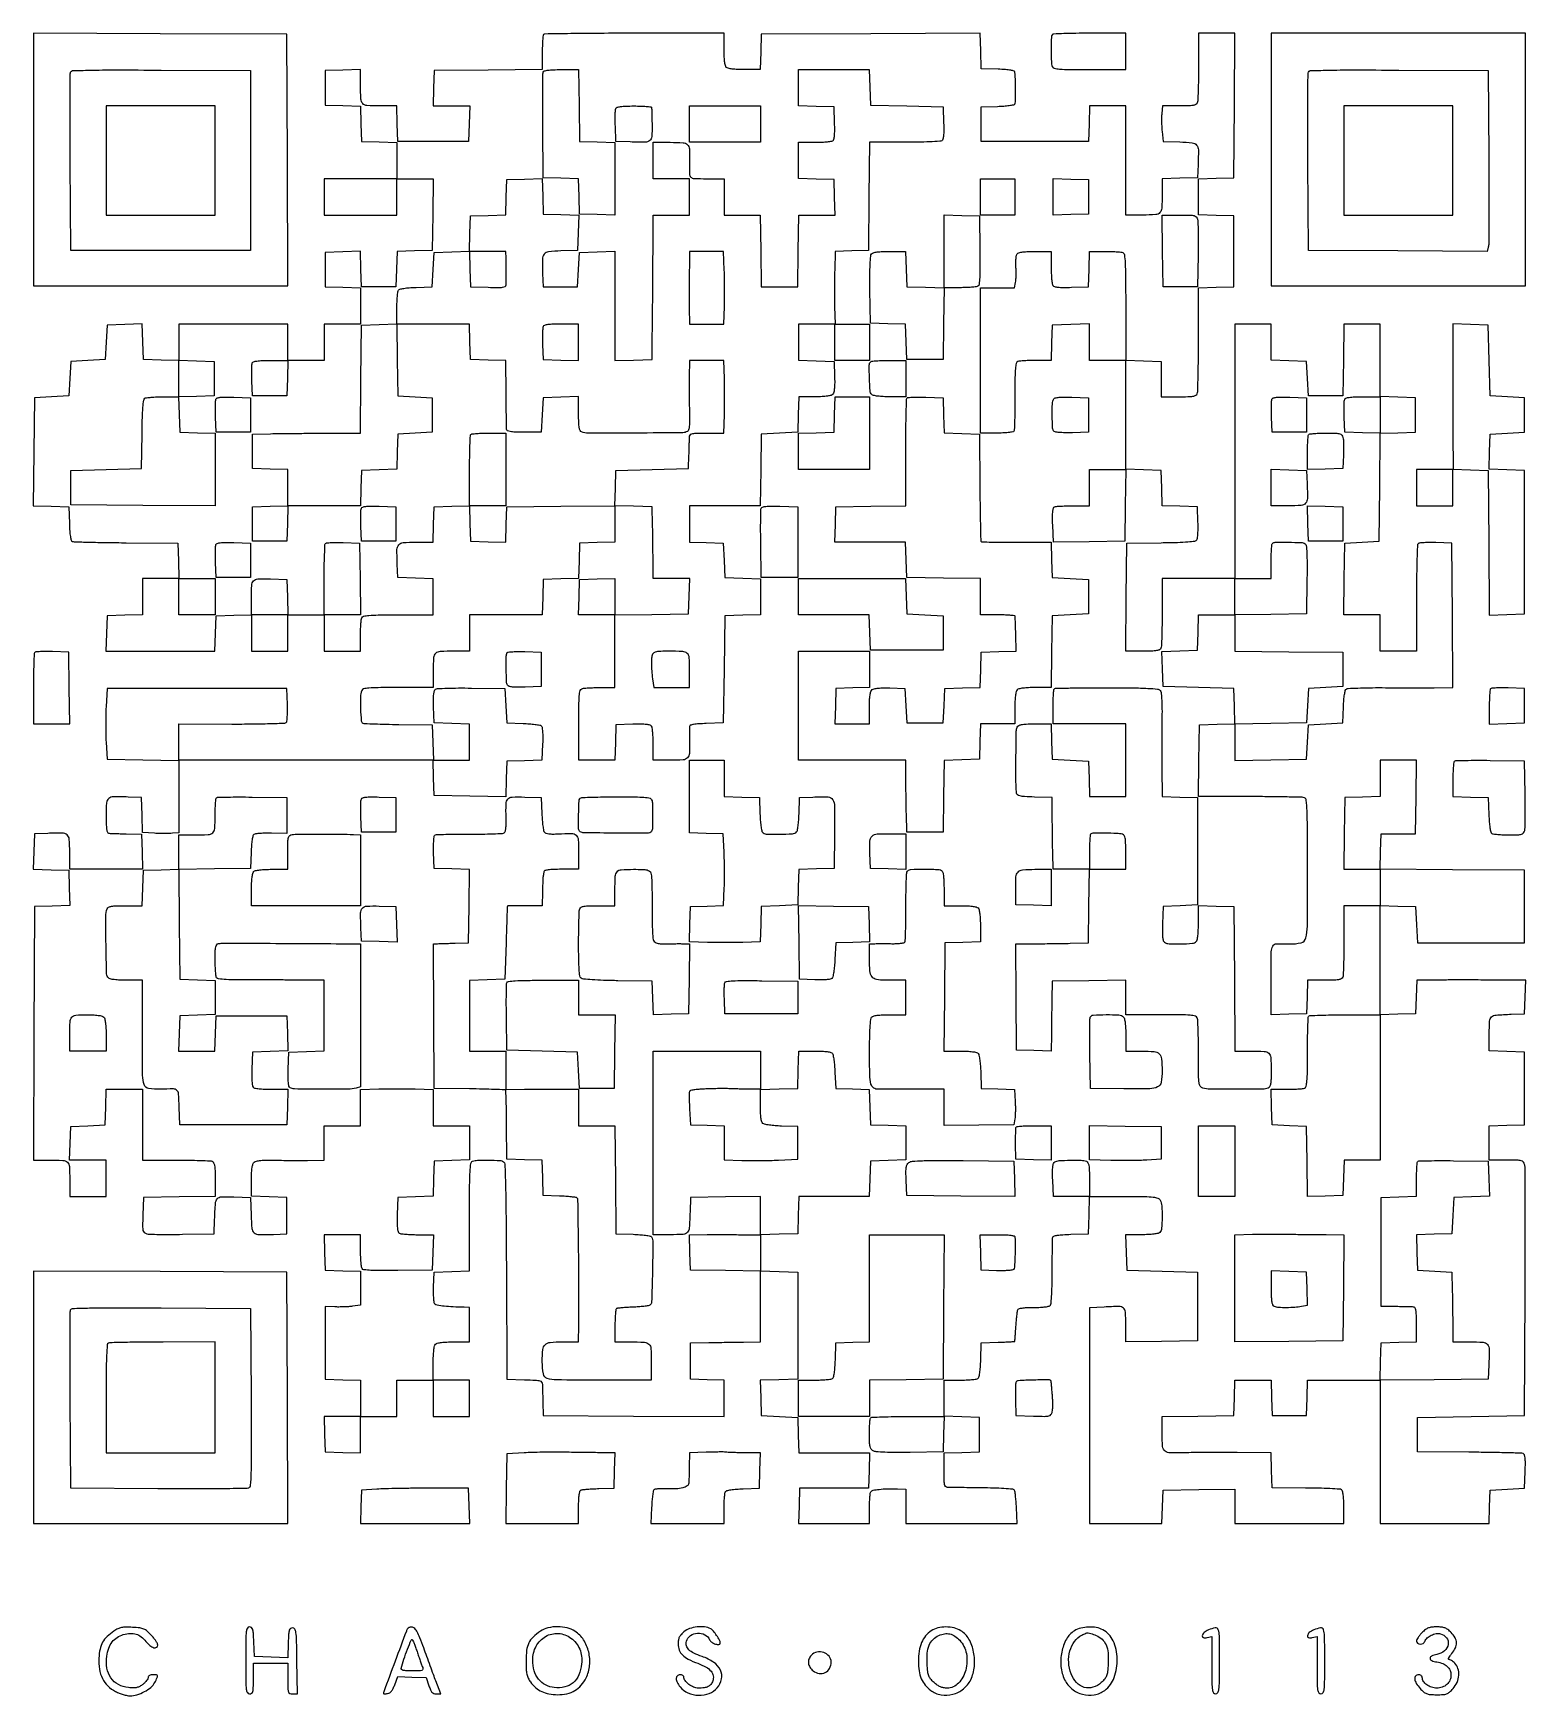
# Model space of a CAD drawing. Extents: x 156 to 936, y 100 to 969.
import ezdxf

# ---------------------------------------------------------------- set-up
doc = ezdxf.new("R2010")
doc.units = 0

msp = doc.modelspace()

# ---------------------------------------------------------------- linework, layer by layer
for points in [[(422.666667, 968.333333, 0.174662), (422.40082, 967.767999, 0.005888), (422.195833, 965.272283, 0.010493), (422.048334, 962.276127, 0.007051), (422, 958.848907), (422, 950.031147), (393.75, 949.765573), (365.5, 949.5), (365.212474, 940.25), (364.924948, 931), (374.5, 931), (384.075052, 931), (383.787526, 921.75), (383.5, 912.5), (365, 912.5), (346.5, 912.5), (346.212474, 921.75), (345.924948, 931), (337.069463, 931, -0.014926), (330.340422, 931.20092, -0.196265), (328.138532, 932.257237, -0.174406), (327.169793, 934.610247, -0.011304), (327, 942.119313), (327, 950.075052), (317.75, 949.787526), (308.5, 949.5), (308.5, 940.5), (308.5, 931.5), (317.712964, 931.212964), (326.925929, 930.925929), (327.212964, 921.712964), (327.5, 912.5), (336.75, 912.212474), (346, 911.924948), (346, 902.462474), (346, 893), (327, 893), (308, 893), (308, 883.5), (308, 874), (327, 874), (346, 874), (346, 883.5), (346, 893), (355.522065, 893), (365.044131, 893), (364.772065, 874.25), (364.5, 855.5), (355.287036, 855.212964), (346.074071, 854.925929), (345.787036, 845.712964), (345.5, 836.5), (336.5, 836.5), (327.5, 836.5), (327.211984, 845.787023), (326.923969, 855.074046), (317.711984, 854.787023), (308.5, 854.5), (308.5, 845.5), (308.5, 836.5), (317.75, 836.212474), (327, 835.924948), (327, 826.462474), (327, 817), (317.5, 817), (308, 817), (308, 807.5), (308, 798), (298.5, 798), (289, 798), (289, 807.5), (289, 817), (260.5, 817), (232, 817), (232, 807.462474), (232, 797.924948), (222.75, 798.212474), (213.5, 798.5), (213.211984, 807.787023), (212.923969, 817.074046), (203.711984, 816.787023), (194.5, 816.5), (194, 807.5), (193.5, 798.5), (184.5, 798), (175.5, 797.5), (175, 788.5), (174.5, 779.5), (165.5, 779), (156.5, 778.5), (156.234491, 750.287731), (155.968982, 722.075462), (165.234491, 721.787731), (174.5, 721.5), (174.789612, 712.703415, 0.008816), (174.992141, 708.699783, 0.025), (175.321678, 705.923977, 0.031715), (175.760174, 704.064304, 0.231355), (176.366767, 703.412753, 0.084801), (177.387671, 703.208768, 0.000771), (185.18468, 703.002318, 0.002609), (194.164948, 702.825279, 0.00168), (204.577155, 702.709338), (231.5, 702.5), (231.787526, 693.25), (232.075052, 684), (222.537526, 684), (213, 684), (213, 674.537526), (213, 665.075052), (203.75, 664.787526), (194.5, 664.5), (194.212474, 655.25), (193.924948, 646), (222.424948, 646), (250.924948, 646), (251.212474, 655.25), (251.5, 664.5), (260.75, 664.787526), (270, 665.075052), (270, 655.537526), (270, 646), (279.5, 646), (289, 646), (289, 655.5), (289, 665), (298.5, 665), (308, 665), (308, 655.5), (308, 646), (317.5, 646), (327, 646), (327, 653.918213, -0.00705), (327.044385, 657.066073, -0.008902), (327.178303, 659.9751, -0.007317), (327.368926, 662.400281, -0.06844), (327.606989, 663.418213, -0.24904), (328.606822, 664.288503, -0.036273), (331.359559, 664.72025, -0.018295), (336.276552, 664.948927, -0.002472), (346.606989, 665), (365, 665), (365, 674.462474), (365, 683.924948), (355.75, 684.212474), (346.5, 684.5), (346.199088, 691.479083, -0.012303), (346.057899, 699.116254, -0.176255), (346.988149, 701.625306, -0.202443), (349.260327, 702.771894, -0.016964), (355.981526, 703), (364.924948, 703), (365.212474, 712.25), (365.5, 721.5), (374.711984, 721.787023), (383.923969, 722.074046), (384.211984, 712.787023), (384.5, 703.5), (393.711984, 703.212977), (402.923969, 702.925954), (403.211984, 712.212977), (403.5, 721.5), (431.75, 721.765573), (460, 722.031147), (460, 712.553099), (460, 703.075052), (450.75, 702.787526), (441.5, 702.5), (441.212964, 693.287036), (440.925929, 684.074071), (431.712964, 683.787036), (422.5, 683.5), (422.212474, 674.25), (421.924948, 665), (402.962474, 665), (384, 665), (384, 655.5), (384, 646), (376.081787, 646, 0.01141), (368.599988, 645.829247, 0.175208), (366.252746, 644.85745, 0.195511), (365.199638, 642.650479, 0.014768), (365, 635.893011), (365, 627), (346.606989, 627, 0.002472), (336.276552, 626.948927, 0.018295), (331.359559, 626.72025, 0.036273), (328.606822, 626.288503, 0.24904), (327.606989, 625.418213, 0.085331), (326.947746, 622.100652, 0.016437), (326.990559, 615.952134, 0.009867), (327.365005, 609.673572, 0.288932), (328.283473, 608.444716, 0.080575), (329.261049, 608.240839, 0.001624), (334.320718, 608.03046, 0.003801), (340.247135, 607.848429, 0.00254), (347.033473, 607.7261), (364.5, 607.5), (364.787526, 598.25), (365.075052, 589), (298.537526, 589), (232, 589), (232, 598.502685), (232, 608.00537), (259.646034, 607.948719, 0.003041), (270.308404, 607.991715, 0.004829), (279.434523, 608.172187, 0.001313), (287.354266, 608.426165, 0.189913), (288.189013, 608.789013, 0.17128), (288.530902, 609.503827, 0.01051), (288.736418, 611.892043, 0.014653), (288.840002, 614.806984, 0.010263), (288.792979, 618.092979), (288.5, 626.5), (241.5, 626.5), (194.5, 626.5), (194, 617, 0.008154), (193.844301, 612.709779, 0.004992), (193.79375, 607.646875, 0.005003), (193.843938, 602.631495, 0.008872), (194, 598.5), (194.5, 589.5), (213.25, 589.227935), (232, 588.955869), (232, 570.041293), (232, 551.126717), (228.75, 550.813358, -0.018483), (227.083911, 550.714679, -0.006087), (224.629448, 550.690078, -0.006053), (221.903671, 550.728943, -0.006823), (219.286418, 550.833715), (213.072836, 551.16743), (212.786418, 560.333715), (212.5, 569.5), (205.520917, 569.800912, 0.012322), (197.88044, 569.941866, 0.176722), (195.372662, 569.009281, 0.202101), (194.227183, 566.732324, 0.01682), (194, 559.980948, 0.007501), (194.063495, 555.748952, 0.026531), (194.28887, 553.041639, 0.039084), (194.656746, 551.350809, 0.298928), (195.25, 550.853659, 0.020018), (196.083221, 550.789782, 0.00133), (198.482812, 550.708591, 0.001919), (201.344678, 550.630374, 0.001434), (204.5, 550.565311), (212.5, 550.423305), (212.787526, 541.211652), (213.075052, 532), (194.037526, 532), (175, 532), (175, 540.980948, 0.01682), (174.772817, 547.732324, 0.202101), (173.627338, 550.009281, 0.176722), (171.11956, 550.941866, 0.012322), (163.479083, 550.800912), (156.5, 550.5), (156.212977, 541.288016), (155.925954, 532.076031), (165.212977, 531.788016), (174.5, 531.5), (174.787023, 522.288016), (175.074046, 513.076031), (165.787023, 512.788016), (156.5, 512.5), (156.242862, 446.25), (155.985724, 380), (163.911074, 380, -0.011394), (171.398511, 379.829348, -0.175141), (173.746702, 378.857683, -0.195587), (174.80026, 376.650758, -0.014775), (175, 369.893011), (175, 361), (184.5, 361), (194, 361), (194, 370.5), (194, 380), (184.461067, 380), (174.922134, 380), (175.211067, 388.75), (175.5, 397.5), (184.5, 398), (193.5, 398.5), (193.787526, 407.75), (194.075052, 417), (203.537526, 417), (213, 417), (213, 398.5), (213, 380), (230.418213, 380, -0.003244), (237.207024, 379.955951, -0.00474), (243.184475, 379.821697, -0.002396), (248.244542, 379.635772, -0.081401), (249.418213, 379.393011, -0.192203), (250.216846, 378.654681, -0.069982), (250.688316, 377.157648, -0.034601), (250.936965, 374.580732, -0.006755), (251, 369.915076), (251, 361.044131), (232.25, 360.772065), (213.5, 360.5), (213.21285, 351.278376, 0.00416), (213.079288, 345.423524, 0.054076), (213.282581, 343.256995, 0.166055), (213.929199, 342.155201, 0.117853), (215.21285, 341.492861, 0.05373), (216.781122, 341.280854, 0.003049), (221.675025, 341.178483, 0.004642), (227.513002, 341.146189, 0.003387), (234, 341.214485), (250.5, 341.5), (250.75303, 349, -0.008062), (251.174048, 357.439007, -0.161069), (252.131127, 359.798383, -0.21244), (254.224343, 360.802761, -0.015449), (260.778718, 360.788514), (269.5, 360.5), (269.787398, 351.259666, 0.015844), (270.223546, 344.321238, 0.194277), (271.421808, 342.009645, 0.177046), (273.942653, 341.065605, 0.012739), (281.520917, 341.199088), (288.5, 341.5), (288.5, 351), (288.5, 360.5), (279.25, 360.787526), (270, 361.075052), (270, 369.415081, -0.009183), (270.074326, 373.461633, -0.02907), (270.330886, 376.158273, -0.04395), (270.773872, 377.962049, -0.138222), (271.47458, 378.978903, -0.125079), (272.589189, 379.508902, -0.024523), (274.802749, 379.834299, -0.020936), (277.814653, 380.000288, -0.00977), (281.72458, 379.975462, 0.003165), (285.717686, 379.89735, 0.001862), (290.492533, 379.851957, 0.001862), (295.264977, 379.842131, 0.00318), (299.25, 379.874114), (308, 380), (308, 389), (308, 398), (317.5, 398), (327, 398), (327, 407.43138), (327, 416.86276), (336.5, 417.18138, -0.005281), (340.82474, 417.280715, -0.003101), (346, 417.312811, -0.003101), (351.17526, 417.280715, -0.005281), (355.5, 417.18138), (365, 416.86276), (365, 407.43138), (365, 398), (374.5, 398), (384, 398), (384, 389.037526), (384, 380.075052), (374.75, 379.787526), (365.5, 379.5), (365.212964, 370.287036), (364.925929, 361.074071), (355.712964, 360.787036), (346.5, 360.5), (346.208654, 351.58457, 0.007874), (346.136581, 347.325344, 0.025891), (346.278743, 344.518036, 0.03736), (346.608404, 342.675579, 0.190691), (347.208654, 341.849883, 0.110589), (348.107413, 341.52683, 0.009469), (350.555128, 341.266784, 0.012148), (353.519159, 341.080958, 0.009118), (356.787526, 341.015313), (365.075052, 341), (364.787526, 331.75), (364.5, 322.5), (346.546696, 322.269936, -0.003387), (337.80929, 322.21716, -0.013149), (332.398754, 322.363442, -0.01367), (328.801929, 322.65421, -0.228051), (327.812009, 323.269936, -0.112035), (327.503528, 324.134327, -0.008952), (327.255659, 326.562106, -0.011755), (327.078167, 329.500405, -0.008742), (327.015313, 332.75), (327, 341), (317.462474, 341), (307.924948, 341), (308.212474, 331.75), (308.5, 322.5), (317.75, 322.212474), (327, 321.924948), (327, 313.023747), (327, 304.122546), (322.75, 303.580389, -0.015323), (320.764054, 303.388676, -0.007989), (318.279688, 303.265313, -0.007936), (315.723918, 303.219903, -0.01201), (313.5, 303.269116), (308.5, 303.5), (308.5, 284.5), (308.5, 265.5), (317.75, 265.212474), (327, 264.924948), (327, 255.462474), (327, 246), (317.462474, 246), (307.924948, 246), (308.212474, 236.75), (308.5, 227.5), (317.75, 227.212474), (327, 226.924948), (327, 236.462474), (327, 246), (336.5, 246), (346, 246), (346, 255.5), (346, 265), (355.5, 265), (365, 265), (365, 255.5), (365, 246), (374.5, 246), (384, 246), (384, 255.5), (384, 265), (374.5, 265), (365, 265), (365, 273.8, -0.010168), (365.076788, 277.57572, -0.019692), (365.318182, 280.584848, -0.020534), (365.683085, 282.838945, -0.147006), (366.2, 283.8, -0.144849), (367.139671, 284.310542, -0.021091), (369.306878, 284.677711, -0.020332), (372.171507, 284.92177, -0.011084), (375.7, 285), (384, 285), (384, 294), (384, 303), (381.25, 303.050326, -0.0078), (375.412976, 303.248265, -0.01462), (370.705232, 303.619702, -0.012369), (367.087013, 304.102722, -0.15829), (365.884064, 304.715936, -0.165824), (365.514498, 305.468011, -0.012942), (365.282948, 307.725802, -0.016541), (365.163109, 310.495793, -0.01186), (365.205143, 313.594857), (365.5, 321.5), (374.75, 321.787526), (384, 322.075052), (384, 350.430537, -0.001454), (384.047328, 366.711067, -0.012187), (384.269298, 374.06187, -0.020234), (384.667393, 378.238695, -0.273774), (385.581787, 379.393011, -0.08441), (388.196022, 379.917464, -0.010673), (393.972688, 379.964944, -0.00857), (399.824614, 379.787772, -0.130332), (401.741586, 379.180871, -0.247526), (402.434987, 377.968938, -0.002047), (402.776578, 366.697023, -0.004467), (403.057771, 350.415055, -0.000939), (403.241586, 321.946183), (403.5, 265.5), (412.75, 265.212474, -0.004264), (418.52062, 264.983824, -0.0536), (420.673065, 264.646992, -0.178504), (421.657551, 263.950658, -0.144638), (422.060483, 262.712474, -0.000042), (422.095045, 261.444269, -0.000008), (422.15887, 259.093664, -0.000008), (422.233491, 256.342202, -0.000008), (422.310483, 253.5), (422.5, 246.5), (469.75, 246.240208), (517, 245.980417), (517, 255.451275), (517, 264.922134), (508.25, 265.211067), (499.5, 265.5), (499.5, 275), (499.5, 284.5), (509, 284.643608, -0.000218), (513.272687, 284.706331, -0.000136), (518.279688, 284.776284, -0.000137), (523.215497, 284.842549, -0.000248), (527.25, 284.893608), (536, 285), (536, 303.536212), (536, 322.072424), (545.75, 321.786212), (555.5, 321.5), (555.5, 293.5), (555.5, 265.5), (545.712959, 265.213341), (535.925919, 264.926682), (536.212959, 255.713341), (536.5, 246.5), (546, 246), (555.5, 245.5), (555.787526, 236.25), (556.075052, 227), (574.575052, 227), (593.075052, 227), (592.787526, 217.75), (592.5, 208.5), (574.5, 208.5), (556.5, 208.5), (556.212474, 199.25), (555.924948, 190), (574.462474, 190), (593, 190), (593.015313, 197.75, -0.00875), (593.074756, 200.801695, -0.011792), (593.241942, 203.55896, -0.008946), (593.475173, 205.836781, -0.113399), (593.765313, 206.642203, -0.203383), (594.91366, 207.42431, -0.022585), (598.119236, 207.913556, -0.02259), (602.408779, 208.176064, -0.011885), (607.75, 208.134296), (612, 208), (612, 199), (612, 190), (641.102616, 190), (670.205232, 190), (669.852616, 198.417236, 0.008806), (669.656981, 201.702529, 0.012595), (669.358926, 204.606533, 0.008511), (669.011337, 206.99543, 0.157265), (668.667132, 207.667236, 0.18027), (667.923699, 208.006954, 0.00301), (663.329824, 208.310113, 0.007332), (657.923687, 208.554703, 0.004756), (651.667132, 208.686342, -0.00025), (645.345953, 208.762359, -0.000357), (639.735032, 208.836645, -0.000193), (634.987448, 208.904726, -0.005409), (633.75, 208.936342, -0.215557), (632.833596, 209.391487, -0.124055), (632.30059, 210.528513, -0.042686), (632.053357, 212.848075, -0.005216), (632, 217.962474), (632, 226.924948), (641.25, 227.212474), (650.5, 227.5), (650.5, 236.5), (650.5, 245.5), (641.25, 245.787526), (632, 246.075052), (632, 255.537526), (632, 265), (640.25, 265.015313, 0.008591), (643.498009, 265.077158, 0.011595), (646.431384, 265.251635, 0.008743), (648.855762, 265.495093, 0.112618), (649.707902, 265.798312, 0.195149), (650.24575, 266.552989, 0.020215), (650.673305, 268.737125, 0.020298), (651.008289, 271.707636, 0.009786), (651.207902, 275.532999), (651.5, 284.5), (660.25, 284.788933, 0.002247), (663.607228, 284.914896, 0.003722), (666.438631, 285.054993, 0.000566), (668.933596, 285.199903, 0.356096), (669.030447, 285.288933, 0.017418), (669.048716, 285.456746, 0.000052), (669.209553, 287.641124, 0.000305), (669.389543, 290.10965, 0.00019), (669.597414, 293, -0.003823), (669.832213, 295.963694, -0.005026), (670.094314, 298.664062, -0.003709), (670.353041, 300.919174, -0.047348), (670.535581, 301.75, -0.245364), (671.118501, 302.325134, -0.037336), (672.765062, 302.698207, -0.027622), (675.265322, 302.931269, -0.009429), (678.909598, 303, 0.010419), (682.45801, 303.073953, 0.024935), (685.079281, 303.314567, 0.030062), (686.922923, 303.691177, 0.185788), (687.690983, 304.25, 0.128795), (688.016827, 305.239112, 0.00327), (688.280272, 309.979688, 0.006775), (688.478991, 315.586609, 0.004545), (688.561007, 322, -0.001043), (688.598077, 328.410846, -0.001561), (688.659609, 334.009289, -0.000633), (688.733435, 338.808885, -0.034509), (688.811007, 339.712474, -0.294243), (689.319491, 340.284148, -0.028483), (691.220184, 340.698312, -0.023574), (694.080475, 341.015544, -0.008061), (698.25, 341.212474), (707.5, 341.5), (707.786212, 351.25), (708.072424, 361), (726.001028, 361, -0.002155), (736.960232, 360.952766, -0.023261), (741.384548, 360.708594, -0.064996), (743.720129, 360.158147, -0.181488), (744.964816, 359.065741, -0.107088), (745.817478, 356.078409, -0.018612), (745.979465, 350.178425, -0.015314), (745.740238, 344.259859, -0.180517), (744.8, 342.2, -0.145015), (743.858679, 341.688958, -0.021051), (741.684979, 341.321964, -0.020283), (738.809501, 341.078116, -0.01101), (735.262474, 341), (726.924948, 341), (727.212474, 331.75), (727.5, 322.5), (746, 322), (764.5, 321.5), (764.5, 303.5), (764.5, 285.5), (745.75, 285.227935), (727, 284.955869), (727, 293.861303, 0.013949), (726.811827, 300.604941, 0.20847), (725.775366, 302.661398, 0.178817), (723.486826, 303.468379, 0.00981), (715.75, 303.201294), (708, 302.7814), (708, 246.3907), (708, 190), (726.961067, 190), (745.922134, 190), (746.211067, 198.75), (746.5, 207.5), (765.25, 207.772065), (784, 208.044131), (784, 199.022065), (784, 190), (812.5, 190), (841, 190), (841, 198.440983, 0.009585), (840.92738, 202.22901, 0.024001), (840.689017, 204.983238, 0.029014), (840.314643, 206.905665, 0.188703), (839.75, 207.690983, 0.129806), (838.753399, 208.017099, 0.002962), (833.726562, 208.279504, 0.006434), (827.796773, 208.477403, 0.004289), (821, 208.558393), (803.5, 208.616785), (803.212474, 217.808393), (802.924948, 227), (785.212474, 227.152693, 0.001647), (777.798245, 227.192192, 0.001511), (770.168087, 227.184661, 0.001509), (763.36026, 227.13683, 0.00497), (758.870374, 227.0471, -0.010476), (750.258984, 226.969848, -0.163555), (747.514453, 227.929031, -0.211555), (746.259249, 230.263284, -0.019106), (746, 237.045322), (746, 245.955869), (764.75, 246.227935), (783.5, 246.5), (783.787526, 255.75), (784.075052, 265), (793.5, 265), (802.924948, 265), (803.212474, 255.75), (803.5, 246.5), (812.5, 246.5), (821.5, 246.5), (821.787526, 255.75), (822.075052, 265), (841.037526, 265), (860, 265), (860, 227.5), (860, 190), (888.461067, 190), (916.922134, 190), (917.211067, 198.75), (917.5, 207.5), (926.5, 208), (935.5, 208.5), (935.789171, 217.266353, 0.006896), (935.875151, 221.747998, 0.031777), (935.724352, 224.338655, 0.059521), (935.346252, 225.879848, 0.214426), (934.650205, 226.580735, 0.084383), (933.527311, 226.806067, 0.000936), (925.751154, 227.022305, 0.002884), (916.759324, 227.203614, 0.001871), (906.361033, 227.314381), (879.5, 227.5), (879.5, 236.5), (879.5, 245.5), (907.5, 246), (935.5, 246.5), (935.775965, 311, 0.000804), (935.842421, 335.887072, 0.001273), (935.810766, 357.214063, 0.000271), (935.725021, 375.961991, 0.0582), (935.506913, 377.75, 0.122617), (934.85145, 379.003915, 0.154504), (933.732859, 379.672196, 0.053326), (931.548599, 379.947537, 0.004711), (925.980948, 380), (917, 380), (917, 388.962474), (917, 397.924948), (926.25, 398.212474), (935.5, 398.5), (935.5, 417.5), (935.5, 436.5), (926.25, 436.787526), (917, 437.075052), (917, 446.018474, -0.014194), (917.190094, 452.713321, -0.199365), (918.215838, 454.834916, -0.165063), (920.527107, 455.811311, -0.009054), (928.5, 456.245668), (935.5, 456.5), (935.788933, 465.25), (936.077866, 474), (927.788933, 474.065134, 0.000906), (916.804713, 474.131539, 0.000875), (905.692532, 474.159122, 0.000916), (895.575475, 474.147996, 0.001976), (887.788933, 474.094396), (879.077866, 474), (878.788933, 465.25), (878.5, 456.5), (869.25, 456.212474), (860, 455.924948), (860, 484.5), (860, 513.075052), (869.25, 512.787526), (878.5, 512.5), (879, 503), (879.5, 493.5), (907.5, 493.5), (935.5, 493.5), (935.5, 512.5), (935.5, 531.5), (897.712634, 531.762062), (859.925268, 532.024123), (860.212634, 541.262062), (860.5, 550.5), (869.5, 550.547076), (878.5, 550.594153), (878.771593, 569.797076), (879.043186, 589), (869.521593, 589), (860, 589), (860, 579.537526), (860, 570.075052), (850.75, 569.787526), (841.5, 569.5), (841.227935, 550.75), (840.955869, 532), (850.477935, 532), (860, 532), (860, 522.5), (860, 513), (850.5, 513), (841, 513), (841, 495.081787, -0.003154), (840.955961, 488.101301, -0.004625), (840.821697, 481.9624, -0.002287), (840.635929, 476.759931, -0.081716), (840.393011, 475.581787, -0.192048), (839.6553, 474.783343, -0.07006), (838.160359, 474.311801, -0.034654), (835.587627, 474.06308, -0.006774), (830.931944, 474), (822.077866, 474), (821.788933, 465.25), (821.5, 456.5), (812.25, 456.212474), (803, 455.924948), (803, 474.462474, -0.00262), (803.075873, 488.941471, -0.118083), (803.80029, 491.832018, -0.270979), (805.767586, 493.067913, -0.018146), (812.684577, 493.035926, 0.069854), (818.680952, 493.628903, 0.280773), (821.175319, 496.123778, 0.058189), (821.921771, 502.232107, 0.001338), (822, 531.460399, 0.001056), (821.9543, 553.103097, 0.009363), (821.73534, 562.642369, 0.013184), (821.359818, 568.152842, 0.284844), (820.418213, 569.393011, 0.08535), (819.185206, 569.637978, 0.001139), (811.387369, 569.821697, 0.003216), (802.335541, 569.956086, 0.002103), (791.896147, 570), (764.955869, 570), (765.227935, 588.75), (765.5, 607.5), (774.75, 607.787526), (784, 608.075052), (784, 598.515461), (784, 588.955869), (802.75, 589.227935), (821.5, 589.5), (822, 598.5), (822.5, 607.5), (831.5, 608), (840.5, 608.5), (840.793967, 616.968156, -0.010756), (840.994373, 620.529606, -0.020693), (841.333964, 623.367373, -0.020307), (841.765609, 625.484887, -0.188273), (842.293967, 626.234631, -0.134454), (843.262573, 626.552842, -0.002905), (848.286353, 626.775559, -0.006452), (854.206296, 626.927078, -0.004284), (861, 626.955045, 0.000518), (868.415719, 626.92972, 0.000444), (876.22697, 626.91807, 0.000447), (883.326047, 626.920122, 0.001278), (888.262025, 626.938571), (898.02405, 627), (897.762025, 664.75), (897.5, 702.5), (889.092979, 702.792979, 0.01005), (885.808313, 702.841386, 0.014394), (882.897572, 702.741947, 0.010185), (880.510726, 702.542646, 0.1721), (879.807834, 702.207834, 0.189953), (879.45214, 701.389374, 0.00126), (879.198246, 693.461107, 0.004726), (879.015285, 684.333142, 0.002973), (878.965752, 673.664854), (879.001795, 646), (869.500897, 646), (860, 646), (860, 655.5), (860, 665), (850.477935, 665), (840.955869, 665), (841.227935, 683.75), (841.5, 702.5), (850.5, 703), (859.5, 703.5), (859.76551, 731.712679), (860.03102, 759.925359), (869.26551, 760.212679), (878.5, 760.5), (878.5, 769.5), (878.5, 778.5), (869.25, 778.787526), (860, 779.075052), (860, 798.037526), (860, 817), (850.522065, 817), (841.044131, 817), (840.772065, 798.25), (840.5, 779.5), (831.5, 779.5), (822.5, 779.5), (822, 788.5), (821.5, 797.5), (812.25, 797.787526), (803, 798.075052), (803, 807.537526), (803, 817), (793.5, 817), (784, 817), (784, 750.5), (784, 684), (765, 684), (746, 684), (746, 666.581787, -0.003244), (745.955951, 659.792976, -0.00474), (745.821697, 653.815525, -0.002396), (745.635772, 648.755458, -0.081401), (745.393011, 647.581787, -0.192549), (744.653302, 646.782733, -0.069808), (743.151599, 646.311423, -0.034483), (740.565348, 646.062934, -0.006712), (735.877438, 646), (726.968853, 646), (727.234427, 674.25), (727.5, 702.5), (745.42861, 702.72998, 0.003546), (754.080997, 702.902349, 0.013199), (759.521843, 703.193212, 0.013607), (763.163516, 703.584426, 0.218182), (764.184413, 704.22998, 0.118884), (764.497335, 705.112781, 0.010608), (764.693476, 707.476931, 0.013356), (764.793409, 710.343328, 0.010026), (764.755803, 713.5), (764.5, 721.5), (755.287036, 721.787036), (746.074071, 722.074071), (745.787036, 731.287036), (745.5, 740.5), (736.25, 740.787526), (727, 741.075052), (727, 769.575052), (727, 798.075052), (736.25, 797.787526), (745.5, 797.5), (745.5, 788.24855), (745.5, 778.997101), (754.643011, 778.99855, 0.006459), (759.469006, 779.061663, 0.033759), (762.113629, 779.309623, 0.068689), (763.644778, 779.780144, 0.194677), (764.393011, 780.581787, 0.085334), (764.637968, 781.814543, 0.001143), (764.821697, 789.595127, 0.003223), (764.956086, 798.627715, 0.002108), (765, 809.044262), (765, 835.924948), (774.25, 836.212474), (783.5, 836.5), (783.5, 855), (783.5, 873.5), (774.25, 873.787526), (765, 874.075052), (765, 883.5), (765, 892.924948), (774.25, 893.212474), (783.5, 893.5), (783.762025, 931.25), (784.02405, 969), (774.512025, 969), (765, 969), (765, 951.581787, -0.003244), (764.955951, 944.792976, -0.00474), (764.821697, 938.815525, -0.002396), (764.635772, 933.755458, -0.081401), (764.393011, 932.581787, -0.191436), (763.657734, 931.78409, -0.070365), (762.170985, 931.312266, -0.034864), (759.614653, 931.063258, -0.006851), (754.998047, 931), (746.210071, 931), (745.827939, 926.992965, 0.018788), (745.718143, 925.085787, 0.008901), (745.712892, 922.622875, 0.008808), (745.798798, 920.043071, 0.012324), (745.972903, 917.742965), (746.5, 912.5), (755.240685, 912.211203, -0.017722), (761.777845, 911.762911, -0.198326), (764.02491, 910.54849, -0.170867), (764.937542, 908.011209, -0.012477), (764.800912, 900.479083), (764.5, 893.5), (755.25, 893.212474), (746, 892.924948), (746, 885.044262, -0.011491), (745.828717, 877.592092, -0.175559), (744.856224, 875.249844, -0.19511), (742.649006, 874.199102, -0.014732), (735.893011, 874), (727, 874), (727, 902.5), (727, 931), (717.537526, 931), (708.075052, 931), (707.787526, 921.75), (707.5, 912.5), (679.5, 912.5), (651.5, 912.5), (651.5, 921.5), (651.5, 930.5), (659.968156, 930.793967, 0.010028), (663.254742, 930.974105, 0.014951), (666.117768, 931.274991, 0.009902), (668.449944, 931.637995, 0.213929), (669.011552, 932.018692, 0.134869), (669.325136, 933.087236, 0.003265), (669.381303, 938.286222, 0.007799), (669.319451, 943.748376, 0.010356), (669.082895, 948.711067, 0.31045), (668.630714, 949.281382, 0.032556), (666.882407, 949.696833, 0.025343), (664.198947, 950.013707, 0.008464), (660.25, 950.211067), (651.5, 950.5), (651.212366, 959.758173), (650.924732, 969.016347), (593.712366, 968.758173), (536.5, 968.5), (536.212474, 959.25), (535.924948, 950), (527.662474, 950, -0.011159), (524.152513, 950.078344, -0.02038), (521.298731, 950.322617, -0.021131), (519.138013, 950.689961, -0.144682), (518.2, 951.2, -0.144849), (517.689458, 952.139671, -0.021091), (517.322289, 954.306878, -0.020332), (517.07823, 957.171507, -0.011084), (517, 960.7), (517, 969), (470.166667, 969, 0.001333), (452.162849, 968.952008, 0.002176), (436.894792, 968.804167, 0.00027), (423.311579, 968.606192, 0.194987)], [(688.666667, 968.333333, 0.192867), (688.103892, 967.018197, 0.004931), (688.015701, 960.449139, 0.008182), (688.096621, 954.128446, 0.084511), (688.606989, 951.581787, 0.25083), (689.61679, 950.708785, 0.035117), (692.438886, 950.278963, 0.017848), (697.478191, 950.050787, 0.002389), (708.106989, 950), (727, 950), (727, 959.5), (727, 969), (708.166667, 969, 0.00331), (700.899296, 968.951884, 0.005233), (694.669792, 968.804167, 0.001542), (689.283135, 968.603376, 0.188448)], [(269.5, 902.5), (269.5, 855.5), (222.5, 855.5), (175.5, 855.5), (175.239372, 901.5, -0.000997), (175.174287, 919.225103, -0.001596), (175.197198, 934.357597, -0.000282), (175.267665, 947.72814, -0.090314), (175.461789, 948.759906, -0.301449), (176.45055, 949.464468, -0.003096), (185.402033, 949.70934, -0.005599), (198.68089, 949.841585, -0.001079), (222.722417, 949.759906), (269.5, 949.5)], [(593.212474, 940.75), (593.5, 931.5), (612.5, 931), (631.5, 930.5), (631.793098, 922.085653, -0.008519), (631.864234, 918.085459, -0.027159), (631.721251, 915.4185, -0.039341), (631.389362, 913.659703, -0.187221), (630.793098, 912.850966, -0.128475), (629.763585, 912.521435, -0.002865), (624.523485, 912.267102, -0.006292), (618.34694, 912.08061, -0.00419), (611.265573, 912.015313), (593.031147, 912), (592.765573, 883.75), (592.5, 855.5), (583.842533, 855.212417), (575.185066, 854.924833), (574.842533, 845.212417, 0.0053), (574.734299, 840.822952, 0.003229), (574.694904, 835.635835, 0.003235), (574.722333, 830.492642, 0.005721), (574.820969, 826.25), (575.141938, 817), (584.070969, 817), (593, 817), (593, 807.5), (593, 798), (584, 798), (575, 798), (575, 807.5), (575, 817), (565.5, 817), (556, 817), (556, 807.537526), (556, 798.075052), (565.25, 797.787526), (574.5, 797.5), (574.793771, 789.655204, -0.01153), (574.842502, 786.264652, -0.021342), (574.701133, 783.514748, -0.023545), (574.405224, 781.431833, -0.126804), (573.921326, 780.405204, -0.14531), (572.94081, 779.749444, -0.038548), (571.085306, 779.327081, -0.027224), (568.359698, 779.074732, -0.009472), (564.415081, 779), (556.075052, 779), (555.787526, 769.75), (555.5, 760.5), (546, 760), (536.5, 759.5), (536.227935, 740.75), (535.955869, 722), (517.477935, 722), (499, 722), (499, 712.538933), (499, 703.077866), (507.75, 702.788933), (516.5, 702.5), (517, 693.5), (517.5, 684.5), (526.75, 684.212474), (536, 683.924948), (536, 674.5), (536, 665.075052), (526.75, 664.787526), (517.5, 664.5), (517, 636.5), (516.5, 608.5), (507.75, 608.211067, 0.008454), (503.799628, 608.013713, 0.025372), (501.117517, 607.696949, 0.032667), (499.371716, 607.281541, 0.311234), (498.92122, 606.711067, 0.016981), (498.897247, 605.937989, 0.001565), (498.908921, 604.021084, 0.002018), (498.939235, 601.734662, 0.001581), (498.98998, 599.254326, -0.015604), (498.939375, 592.585065, -0.18634), (497.936565, 590.260315, -0.185431), (495.629387, 589.206666, -0.015427), (488.932612, 589), (480, 589), (479.984687, 597.25, 0.009158), (479.919039, 600.503986, 0.01219), (479.733216, 603.455895, 0.009524), (479.473134, 605.89348, 0.110447), (479.150117, 606.791346, 0.190691), (478.324421, 607.391596, 0.03736), (476.481964, 607.721257, 0.025891), (473.674656, 607.863419, 0.007874), (469.41543, 607.791346), (460.5, 607.5), (460.212474, 598.25), (459.924948, 589), (450.497085, 589), (441.069223, 589), (441.074964, 607.408496, -0.002543), (441.130014, 617.607904, -0.017694), (441.358743, 622.59121, -0.032903), (441.778278, 625.423942, -0.253099), (442.62214, 626.408496, -0.069001), (443.619754, 626.640633, -0.007098), (446.036753, 626.826246, -0.008738), (448.936845, 626.956758, -0.006874), (452.081787, 627), (460, 627), (460, 646), (460, 665), (450.462474, 665), (440.924948, 665), (441.212474, 674.25), (441.5, 683.5), (450.75, 683.787526), (460, 684.075052), (460, 674.515933), (460, 664.956814), (479.25, 665.228407), (498.5, 665.5), (498.787526, 674.75), (499.075052, 684), (489.537526, 684), (480, 684), (479.920976, 693.25, 0.00076), (479.878425, 697.478045, 0.000437), (479.814941, 702.573437, 0.000437), (479.742215, 707.692568, 0.000729), (479.670976, 712), (479.5, 721.5), (469.712959, 721.786659), (459.925919, 722.073318), (460.212959, 731.286659), (460.5, 740.5), (479.5, 741), (498.5, 741.5), (498.689517, 748.5, 0.000006), (498.766509, 751.344951, 0.000006), (498.84113, 754.104688, 0.000006), (498.904901, 756.465216, 0.000031), (498.939517, 757.75, -0.132792), (499.317152, 759.011269, -0.195082), (500.240637, 759.685327, -0.057199), (502.272799, 759.952905, -0.004161), (507.93138, 760), (516.86276, 760), (517.18138, 769.5, 0.005281), (517.280715, 773.82474, 0.003101), (517.312811, 779, 0.003101), (517.280715, 784.17526, 0.005281), (517.18138, 788.5), (516.86276, 798), (507.93138, 798), (499, 798), (498.832133, 789.25, 0.003957), (498.78676, 785.223618, 0.0022), (498.791894, 780.31495, 0.002194), (498.840757, 775.346476, 0.003548), (498.930875, 771.120043, -0.007139), (498.995954, 766.517373, -0.026307), (498.84263, 763.612869, -0.04078), (498.491031, 761.753153, -0.186513), (497.848742, 760.885355, -0.140162), (495.493902, 760.192019, -0.000698), (470.566816, 760.031646, -0.001007), (446.096154, 759.957676, -0.092113), (442.581787, 760.606989, -0.192751), (441.782488, 761.347501, -0.069706), (441.311272, 762.851928, -0.034414), (441.062877, 765.443624, -0.006687), (441, 770.144515), (441, 779.075052), (431.75, 778.787526), (422.5, 778.5), (422, 769.5), (421.5, 760.5), (412.5, 760.5, -0.006169), (407.767578, 760.558392, -0.034534), (405.245924, 760.795407, -0.077169), (403.876523, 761.244338, -0.258126), (403.36535, 762, -0.018586), (403.308067, 763.093064, -0.000458), (403.236369, 768.115539, -0.00099), (403.169316, 774.008261, -0.000674), (403.11535, 780.712474), (403, 797.924948), (393.75, 798.212474), (384.5, 798.5), (384.212474, 807.75), (383.924948, 817), (364.940409, 817), (345.955869, 817), (346.227935, 798.25), (346.5, 779.5), (355.5, 779), (364.5, 778.5), (364.5, 769.5), (364.5, 760.5), (355.5, 760), (346.5, 759.5), (346.212964, 750.287036), (345.925929, 741.074071), (336.712964, 740.787036), (327.5, 740.5), (327.212474, 731.25), (326.924948, 722), (308, 722), (289.075052, 722), (288.787526, 712.75), (288.5, 703.5), (279.5, 703.5), (270.5, 703.5), (270.5, 712.5), (270.5, 721.5), (279.75, 721.787526), (289, 722.075052), (289, 731.5), (289, 740.924948), (279.75, 741.212474), (270.5, 741.5), (270.5, 750.5), (270.5, 759.5), (280, 759.699908, -0.002314), (284.900482, 759.780345, -0.000733), (292.212613, 759.855807, -0.000732), (300.36513, 759.916063, -0.000813), (308.234427, 759.949908), (326.968853, 760), (327.234427, 788.25), (327.5, 816.5), (336.75, 816.787526), (346, 817.075052), (346.015313, 825.287526, -0.008617), (346.077075, 828.521021, -0.011623), (346.251296, 831.441858, -0.008778), (346.494415, 833.855751, -0.112531), (346.797157, 834.706033, -0.192561), (347.533237, 835.236162, -0.02067), (349.63313, 835.666992, -0.020911), (352.460658, 836.005667, -0.010674), (356.031844, 836.206033), (364.5, 836.5), (365, 845.5), (365.5, 854.5), (374.712964, 854.787036), (383.925929, 855.074071), (384.212964, 864.287036), (384.5, 873.5), (393.712964, 873.787036), (402.925929, 874.074071), (403.212964, 883.287036), (403.5, 892.5), (412.711984, 892.787023), (421.923969, 893.074046), (422.211984, 883.787023), (422.5, 874.5), (431.787023, 874.211984), (441.074046, 873.923969), (440.787023, 864.711984), (440.5, 855.5), (431.759315, 855.211203, 0.017722), (425.222155, 854.762911, 0.198326), (422.97509, 853.54849, 0.170867), (422.062458, 851.011209, 0.012477), (422.199088, 843.479083), (422.5, 836.5), (431.5, 836.5), (440.5, 836.5), (441, 845.5), (441.5, 854.5), (450.75, 854.787526), (460, 855.075052), (460, 826.501314), (460, 797.927576), (469.75, 798.213788), (479.5, 798.5), (479.702066, 827, 0.000056), (479.782942, 838.58956, 0.000061), (479.858856, 849.845312, 0.000057), (479.921561, 859.47977, 0.000303), (479.952066, 864.75), (480, 874), (489.5, 874), (499, 874), (499, 883.5), (499, 893), (489.5, 893), (480, 893), (480, 902.5), (480, 912), (488.932612, 912, -0.015067), (495.597931, 911.799098, -0.179432), (497.9201, 910.775004, -0.191466), (498.934684, 908.515263, -0.017544), (498.988454, 902.240655, 0.007801), (498.915061, 895.515912, 0.194435), (499.603124, 893.83613, 0.194101), (501.265502, 893.104667, 0.00777), (508, 893), (517, 893), (517, 883.5), (517, 874), (526.477935, 874), (535.955869, 874), (536.227935, 855.25), (536.5, 836.5), (546, 836.5), (555.5, 836.5), (555.772065, 855.25), (556.044131, 874), (565.559591, 874), (575.075052, 874), (574.787526, 883.25), (574.5, 892.5), (565.25, 892.787526), (556, 893.075052), (556, 902.537526), (556, 912), (564.25, 912.015313, 0.00917), (567.504112, 912.081041, 0.012203), (570.45641, 912.267102, 0.00954), (572.894283, 912.527533, 0.110402), (573.793098, 912.850966, 0.187221), (574.389362, 913.659703, 0.039341), (574.721251, 915.4185, 0.027159), (574.864234, 918.085459, 0.008519), (574.793098, 922.085653), (574.5, 930.5), (565.25, 930.787526), (556, 931.075052), (556, 940.537526), (556, 950), (574.462474, 950), (592.924948, 950)], [(441.227935, 931.25), (441.5, 912.5), (450.75, 912.212474), (460, 911.924948), (460, 892.924948), (460, 873.924948), (450.75, 874.212474), (441.5, 874.5), (441.212964, 883.712964), (440.925929, 892.925929), (431.712964, 893.212964), (422.5, 893.5), (422.309552, 920.5, -0.001446), (422.26611, 930.939205, -0.002252), (422.29521, 939.935938, -0.000636), (422.365745, 947.76407, -0.076646), (422.528167, 948.75, -0.252503), (423.144745, 949.335867, -0.033324), (424.974029, 949.703963, -0.025025), (427.769304, 949.933433, -0.007967), (431.94655, 950), (440.955869, 950)], [(916.777529, 904.5, -0.001169), (916.844214, 887.089041, -0.00181), (916.812248, 872.054912, -0.000538), (916.723164, 858.995066, -0.057675), (916.505999, 857.240125), (915.956939, 854.980251), (869.22847, 855.240125), (822.5, 855.5), (822.239372, 901.5, -0.000997), (822.174287, 919.225103, -0.001596), (822.197198, 934.357597, -0.000282), (822.267665, 947.72814, -0.090314), (822.461789, 948.759906, -0.301449), (823.45055, 949.464468, -0.003096), (832.402033, 949.70934, -0.005599), (845.68089, 949.841585, -0.001079), (869.722417, 949.759906), (916.5, 949.5)], [(479.120936, 930.25, -0.031992), (479.173433, 929.704331, -0.000854), (479.246632, 927.284635, -0.001781), (479.317689, 924.439844, -0.001218), (479.379011, 921.208333, -0.017774), (479.260376, 914.966934, -0.215022), (478.183059, 912.888188, -0.168646), (475.772307, 912.049198, -0.010155), (467.988223, 912.201382), (460.5, 912.5), (460.205027, 920.411609, -0.006569), (460.129541, 923.539392, -0.008656), (460.147568, 926.392336, -0.006579), (460.235027, 928.7687, -0.079281), (460.423642, 929.661609, -0.228749), (461.106941, 930.304101, -0.041413), (462.854544, 930.698735, -0.027242), (465.620517, 930.933967, -0.007593), (469.968615, 931, -0.007782), (473.439765, 930.945972, -0.01266), (476.382556, 930.779688, -0.006324), (478.804268, 930.55037, -0.338024)], [(650.730064, 855.546696, -0.003387), (650.78284, 846.80929, -0.013149), (650.636558, 841.398754, -0.01367), (650.34579, 837.801929, -0.228051), (649.730064, 836.812009, -0.111954), (648.866169, 836.503548, -0.008983), (646.444375, 836.255659, -0.01178), (643.513205, 836.078169, -0.008765), (640.272065, 836.015313), (632.044131, 836), (631.772065, 817.25), (631.5, 798.5), (622, 798.5), (612.5, 798.5), (612.212964, 807.712964), (611.925929, 816.925929), (602.712964, 817.212964), (593.5, 817.5), (593.285999, 834.940913, -0.004306), (593.257989, 842.601155, -0.010385), (593.403766, 848.266298, -0.008096), (593.668561, 852.484768, -0.154677), (594.158444, 853.690913, -0.155212), (595.083284, 854.283844, -0.031047), (597.028013, 854.678192, -0.024571), (599.795026, 854.924713, -0.009932), (603.584919, 855), (611.924948, 855), (612.212474, 845.75), (612.5, 836.5), (622.25, 836.213788), (632, 835.927576), (632, 855.001314), (632, 874.075052), (641.25, 873.787526), (650.5, 873.5)], [(764.516463, 871.75, -0.053901), (764.724981, 870.202744, -0.002978), (764.824256, 865.314063, -0.004581), (764.854498, 859.484344, -0.003332), (764.785515, 853), (764.5, 836.5), (755.5, 836.5), (746.5, 836.5), (746.227935, 855.25), (745.955869, 874), (754.958883, 874, -0.004704), (760.539469, 873.947493, -0.053147), (762.730756, 873.672121, -0.153749), (763.854839, 873.003931, -0.122536)], [(384.212474, 845.75), (384.5, 836.5), (393.75, 836.212474, 0.005312), (398.7992, 836.109205, 0.035798), (401.29683, 836.263604, 0.092167), (402.587336, 836.687141, 0.261593), (403.071429, 837.462474, 0.0072), (403.099168, 838.328405, 0.001448), (403.121875, 839.870227, 0.001529), (403.137614, 841.664424, 0.001428), (403.142857, 843.5, 0.001312), (403.137666, 845.478403, 0.00092), (403.121875, 847.70625, 0.000928), (403.098866, 849.839654, 0.001941), (403.071429, 851.5), (403, 855), (393.462474, 855), (383.924948, 855)], [(498.900637, 847.75, -0.000313), (498.857705, 844.754297, -0.00031), (498.81088, 841.748438, -0.000304), (498.766673, 839.117832, -0.001201), (498.734613, 837.5, 0.006381), (498.718651, 835.811892, 0.001287), (498.736302, 832.810938, 0.001359), (498.775311, 829.319936, 0.00127), (498.833975, 825.75), (499, 817), (507.929031, 817), (516.858062, 817), (517.179031, 826.25, 0.005736), (517.277592, 830.495207, 0.003234), (517.304751, 835.646875, 0.003227), (517.264969, 840.846037, 0.005283), (517.156293, 845.25), (516.812585, 855), (507.906293, 855), (499, 855)], [(688.015313, 846.75, 0.009158), (688.080961, 843.496014, 0.01219), (688.266784, 840.544105, 0.009524), (688.526866, 838.10652, 0.110447), (688.849883, 837.208654, 0.190691), (689.675579, 836.608404, 0.03736), (691.518036, 836.278743, 0.025891), (694.325344, 836.136581, 0.007874), (698.58457, 836.208654), (707.5, 836.5), (707.787526, 845.75), (708.075052, 855), (715.955738, 855, -0.006938), (719.086827, 854.956551, -0.008798), (721.976394, 854.825431, -0.007178), (724.384867, 854.638893, -0.068797), (725.385092, 854.405721, -0.274993), (726.275468, 853.276471, -0.018881), (726.66986, 849.056676, -0.012041), (726.89974, 841.727387, -0.001524), (726.966592, 825.905721), (726.999425, 798), (717.499713, 798), (708, 798), (708, 807.536212), (708, 817.072424), (698.25, 816.786212), (688.5, 816.5), (688.212474, 807.25), (687.924948, 798), (680.044262, 798, 0.007042), (676.911455, 797.955878, 0.008895), (674.016629, 797.822753, 0.007307), (671.603324, 797.633266, 0.068466), (670.591156, 797.396606, 0.246509), (669.733081, 796.420248, 0.038137), (669.305285, 793.792609, 0.019122), (669.085278, 789.106533, 0.002653), (669.052474, 779.370861, -0.003237), (669.021852, 772.623103, -0.004969), (668.899427, 766.780137, -0.001842), (668.726085, 761.768037, -0.129547), (668.484088, 760.974254, -0.219841), (667.900887, 760.588461, -0.011077), (665.579301, 760.286187, -0.016056), (662.719078, 760.070658, -0.010776), (659.440983, 760), (651, 760), (651, 798), (651, 836), (659.920545, 836), (668.841089, 836), (669.39121, 838.75, 0.032903), (669.579898, 840.174913, 0.010561), (669.675413, 842.307813, 0.010484), (669.681763, 844.692589, 0.011544), (669.5862, 847, -0.018105), (669.524055, 849.197385, -0.022086), (669.631169, 851.251562, -0.021304), (669.86734, 852.941376, -0.124802), (670.237979, 853.75, -0.164744), (671.112103, 854.305536, -0.026797), (673.116148, 854.68265, -0.022988), (675.910929, 854.924865, -0.010121), (679.622445, 855), (688, 855)], [(422.423642, 815.661609, 0.079281), (422.235027, 814.7687, 0.006579), (422.147568, 812.392336, 0.008656), (422.129541, 809.539392, 0.006569), (422.205027, 806.411609), (422.5, 798.5), (431.75, 798.212474), (441, 797.924948), (441, 807.462474), (441, 817), (431.968615, 817, 0.007593), (427.620517, 816.933967, 0.027242), (424.854544, 816.698735, 0.041413), (423.106941, 816.304101, 0.228749)], [(897.933948, 798.287526, 0.000671), (897.915286, 789.70311, 0.000386), (897.914668, 779.364148, 0.000386), (897.930085, 768.981262, 0.000646), (897.961067, 760.25), (898.054238, 741), (888.527119, 741), (879, 741), (879, 731.5), (879, 722), (888.5, 722), (898, 722), (898, 731.537526), (898, 741.075052), (907.25, 740.787526), (916.5, 740.5), (916.762062, 702.712634), (917.024123, 664.925268), (926.262062, 665.212634), (935.5, 665.5), (935.5, 703), (935.5, 740.5), (926.212977, 740.788016), (916.925954, 741.076031), (917.212977, 750.288016), (917.5, 759.5), (926.5, 760), (935.5, 760.5), (935.5, 769.5), (935.5, 778.5), (926.5, 779), (917.5, 779.5), (917, 798), (916.5, 816.5), (907.25, 816.787526), (898, 817.075052)], [(250.5, 788.5), (250.5, 779.5), (241.212977, 779.211984), (231.925954, 778.923969), (232.212977, 769.711984), (232.5, 760.5), (241.75, 760.212474), (251, 759.924948), (251, 740.950449), (251, 721.97595), (213.25, 722.237975), (175.5, 722.5), (175.5, 731.5), (175.5, 740.5), (194, 741), (212.5, 741.5), (212.773912, 759.455762, -0.003691), (212.965306, 767.909881, -0.01247), (213.268756, 773.426015, -0.01141), (213.660091, 777.222567, -0.223435), (214.273912, 778.190449, -0.11214), (215.136111, 778.497985, -0.008914), (217.563274, 778.745063, -0.011727), (220.500689, 778.922014, -0.008715), (223.75, 778.984687), (232, 779), (232, 788.537526), (232, 798.075052), (241.25, 797.787526), (250.5, 797.5)], [(288.787526, 788.75), (288.5, 779.5), (279.5, 779.5), (270.5, 779.5), (270.205027, 787.411609, -0.006569), (270.129541, 790.539392, -0.008656), (270.147568, 793.392336, -0.006579), (270.235027, 795.7687, -0.079281), (270.423642, 796.661609, -0.22904), (271.108114, 797.304492, -0.041271), (272.861635, 797.698947, -0.027152), (275.637843, 797.934049, -0.007548), (280.006141, 798), (289.075052, 798)], [(612, 788.5), (612, 779), (603.7, 779, -0.011084), (600.171507, 779.07823, -0.020332), (597.306878, 779.322289, -0.021091), (595.139671, 779.689458, -0.144849), (594.2, 780.2, -0.181061), (593.346542, 782.07497, -0.00945), (593.010122, 788.795405, -0.009016), (592.921758, 795.54747, -0.197627), (593.666667, 797.333333, -0.174709), (594.23216, 797.599192, -0.005871), (596.732292, 797.804167, -0.010477), (599.733476, 797.951666, -0.007039), (603.166667, 798), (612, 798)], [(269.5, 769.5), (269.5, 760.5), (260.5, 760.5), (251.5, 760.5), (251.205027, 768.411609, -0.006757), (251.130652, 771.542211, -0.008847), (251.151984, 774.403842, -0.006825), (251.2445, 776.787219, -0.078651), (251.438673, 777.700781, -0.222283), (252.127059, 778.364206, -0.05328), (253.715903, 778.724548, -0.030281), (256.338027, 778.871594, -0.007113), (260.733647, 778.789171), (269.5, 778.5)], [(631.787036, 769.287036), (632.074071, 760.074071), (641.287036, 759.787036), (650.5, 759.5), (650.732686, 731.600648, 0.001295), (650.849908, 720.876052, 0.002114), (651.011321, 711.782429, 0.000257), (651.193386, 703.688792, 0.19294), (651.354481, 703.312186, 0.192824), (651.725173, 703.153522, 0.0006), (656.943575, 703.037378, 0.00325), (662.871083, 702.951113, 0.002013), (669.834778, 702.923077), (687.925966, 702.923077), (688.212983, 693.711538), (688.5, 684.5), (698, 684), (707.5, 683.5), (707.5, 674.5), (707.5, 665.5), (698, 665), (688.5, 664.5), (688.227935, 645.75), (687.955869, 627), (679.677935, 627, 0.011128), (676.160339, 626.921703, 0.02036), (673.302088, 626.677518, 0.021115), (671.138697, 626.310247, 0.144751), (670.2, 625.8, 0.144849), (669.689458, 624.860329, 0.021091), (669.322289, 622.693122, 0.020332), (669.07823, 619.828493, 0.011084), (669, 616.3), (669, 608), (660.037526, 608), (651.075052, 608), (650.787526, 598.75), (650.5, 589.5), (641.271928, 589.212764), (632.043857, 588.925529), (631.771928, 570.212764), (631.5, 551.5), (622, 551.5), (612.5, 551.5), (612.300092, 561, -0.001205), (612.219838, 565.307436, -0.000722), (612.144193, 570.426563, -0.000722), (612.083617, 575.521956, -0.001257), (612.050092, 579.75), (612, 589), (584, 589), (556, 589), (556, 617.5), (556, 646), (574.5, 646), (593, 646), (593, 636.538933), (593, 627.077866), (584.25, 626.788933), (575.5, 626.5), (575.212474, 617.25), (574.924948, 608), (583.962474, 608), (593, 608), (593, 616.377555, -0.009406), (593.0746, 620.342652, -0.027148), (593.326735, 623.078343, -0.03848), (593.748928, 624.939147, -0.145524), (594.405204, 625.921326, -0.126804), (595.431833, 626.405224, -0.023545), (597.514748, 626.701133, -0.021342), (600.264652, 626.842502, -0.01153), (603.655204, 626.793771), (611.5, 626.5), (612, 617.5), (612.5, 608.5), (622, 608.5), (631.5, 608.5), (632, 617.5), (632.5, 626.5), (641.712964, 626.787036), (650.925929, 627.074071), (651.212964, 636.287036), (651.5, 645.5), (660.598013, 645.785515), (669.696026, 646.071029), (669.493394, 654.785515, 0.001366), (669.405205, 658.17911, 0.00201), (669.30758, 661.160432, 0.000931), (669.209468, 663.69987, 0.037765), (669.145381, 664.25, 0.32921), (668.818612, 664.550328, 0.006341), (666.398956, 664.779688, 0.012649), (663.460794, 664.945954, 0.007808), (660, 665), (651, 665), (651, 674.478407), (651, 683.956814), (631.75, 684.228407), (612.5, 684.5), (612.212474, 693.75), (611.924948, 703), (593.424948, 703), (574.924948, 703), (575.212474, 712.25), (575.5, 721.5), (593.75, 721.772559), (612, 722.045117), (612, 749.855892, -0.00236), (612.05057, 760.567971, -0.003789), (612.206073, 769.703325, -0.000815), (612.415996, 777.705138, -0.191682), (612.701526, 778.368192, -0.181254), (613.294584, 778.637876, -0.006365), (615.854968, 778.779968, -0.011094), (618.933373, 778.843152, -0.007452), (622.451526, 778.784859), (631.5, 778.5)], [(707.5, 769.5), (707.5, 760.5), (699.15308, 760.207992, -0.011478), (695.868813, 760.168531, -0.015588), (692.906721, 760.293353, -0.012467), (690.480596, 760.532418, -0.143363), (689.610086, 760.908637, -0.209613), (688.756544, 762.610689, -0.010321), (688.557629, 769.036353, -0.013104), (688.658254, 775.364446, -0.128569), (689.435017, 777.894856, -0.205551), (690.183634, 778.420049, -0.027903), (692.120126, 778.713752, -0.023213), (694.917152, 778.848988, -0.00877), (698.832337, 778.787732), (707.5, 778.5)], [(821.5, 769.5), (821.5, 760.5), (812.5, 760.5), (803.5, 760.5), (803.205027, 768.411609, -0.006757), (803.130652, 771.542211, -0.008847), (803.151984, 774.403842, -0.006825), (803.2445, 776.787219, -0.078651), (803.438673, 777.700781, -0.222283), (804.127059, 778.364206, -0.05328), (805.715903, 778.724548, -0.030281), (808.338027, 778.871594, -0.007113), (812.733647, 778.789171), (821.5, 778.5)], [(860, 769.462474), (860, 759.924948), (850.75, 760.212474), (841.5, 760.5), (841.205027, 768.411609, -0.006569), (841.129541, 771.539392, -0.008656), (841.147568, 774.392336, -0.006579), (841.235027, 776.7687, -0.079281), (841.423642, 777.661609, -0.228749), (842.106941, 778.304101, -0.041413), (843.854544, 778.698735, -0.027242), (846.620517, 778.933967, -0.007593), (850.968615, 779), (860, 779)], [(403, 741), (403, 722), (393.5, 722), (384, 722), (384, 740.333333, -0.0034), (384.048122, 747.408987, -0.005368), (384.195833, 753.477083, -0.001621), (384.396742, 758.718151, -0.188134), (384.666667, 759.333333, -0.174709), (385.23216, 759.599192, -0.005871), (387.732292, 759.804167, -0.010477), (390.733476, 759.951666, -0.007039), (394.166667, 760), (403, 760)], [(840.53186, 757.729083, -0.045288), (840.735265, 756.430652, -0.00895), (840.846004, 754.075142, -0.009416), (840.874264, 751.317546, -0.008627), (840.800912, 748.479083), (840.5, 741.5), (831.25, 741.212474), (822, 740.924948), (822, 749.795808, -0.007009), (822.048332, 753.243385, -0.010438), (822.195833, 756.256685, -0.00583), (822.400781, 758.767459, -0.174822), (822.666667, 759.333333, -0.173043), (823.226591, 759.598788, -0.00648), (825.57982, 759.804167, -0.011049), (828.413417, 759.951642, -0.007476), (831.647615, 760, -0.005348), (836.764113, 759.945275, -0.057278), (838.818035, 759.664578, -0.156921), (839.887372, 758.991836, -0.113491)], [(726.772065, 722.25), (726.5, 703.5), (707.82153, 703.228198), (689.14306, 702.956395), (688.82153, 711.969785, -0.006986), (688.724784, 716.4305, -0.028362), (688.857777, 719.142704, -0.047223), (689.195734, 720.809223, -0.231947), (689.831787, 721.491587, -0.072834), (690.73183, 721.692161, -0.005439), (693.245212, 721.850654, -0.007442), (696.260371, 721.962913, -0.005583), (699.581787, 722), (708, 722), (708, 731.5), (708, 741), (717.522065, 741), (727.044131, 741)], [(821.800912, 733.520917, -0.012322), (821.941866, 725.88044, -0.176722), (821.009281, 723.372662, -0.202101), (818.732324, 722.227183, -0.01682), (811.980948, 722), (803, 722), (803, 731.537526), (803, 741.075052), (812.25, 740.787526), (821.5, 740.5)], [(345.5, 712.5), (345.5, 703.5), (336.5, 703.5), (327.5, 703.5), (327.205027, 711.411609, -0.006757), (327.130652, 714.542211, -0.008847), (327.151984, 717.403842, -0.006825), (327.2445, 719.787219, -0.078651), (327.438673, 720.700781, -0.222283), (328.127059, 721.364206, -0.05328), (329.715903, 721.724548, -0.030281), (332.338027, 721.871594, -0.007113), (336.733647, 721.789171), (345.5, 721.5)], [(555.5, 703), (555.5, 684.5), (546, 684.5), (536.5, 684.5), (536.225464, 701.964868, -0.00282), (536.157046, 708.753362, -0.004211), (536.180691, 714.688027, -0.001846), (536.262164, 719.748195, -0.086871), (536.458565, 720.752617, -0.234707), (537.147048, 721.38547, -0.044215), (538.874386, 721.724627, -0.027302), (541.668138, 721.866997, -0.006842), (546.233101, 721.787749), (555.5, 721.5)], [(269.5, 693.5), (269.5, 684.5), (260.5, 684.5), (251.5, 684.5), (251.205027, 692.411609, -0.006757), (251.130652, 695.542211, -0.008847), (251.151984, 698.403842, -0.006825), (251.2445, 700.787219, -0.078651), (251.438673, 701.700781, -0.222283), (252.127059, 702.364206, -0.05328), (253.715903, 702.724548, -0.030281), (256.338027, 702.871594, -0.007113), (260.733647, 702.789171), (269.5, 702.5)], [(326.772065, 683.75), (327.044131, 665), (317.522065, 665), (308, 665), (308, 683.333333, -0.003584), (308.05073, 690.411472, -0.00564), (308.206402, 696.487652, -0.001786), (308.418403, 701.723678, -0.187492), (308.702644, 702.369311, -0.179987), (309.290922, 702.638564, -0.007016), (311.709672, 702.781547, -0.011703), (314.626528, 702.84459, -0.007913), (317.952644, 702.785977), (326.5, 702.5)], [(820.71939, 702.194588, -0.228634), (821.32745, 701.214337, -0.013089), (821.617147, 697.578147, -0.012963), (821.76602, 692.146711, -0.003424), (821.71939, 683.459901), (821.5, 665.5), (802.75, 665.227935), (784, 664.955869), (784, 655.493508), (784, 646.031147), (812.25, 645.765573), (840.5, 645.5), (840.5, 636.5), (840.5, 627.5), (831.5, 627), (822.5, 626.5), (822, 617.5), (821.5, 608.5), (802.787816, 608.228074), (784.075632, 607.956148), (783.787816, 617.228074), (783.5, 626.5), (765, 627), (746.5, 627.5), (746.212977, 636.711984), (745.925954, 645.923969), (755.212977, 646.211984), (764.5, 646.5), (764.787526, 655.75), (765.075052, 665), (774.537526, 665), (784, 665), (784, 674.5), (784, 684), (793.5, 684), (803, 684), (803, 692.833333, -0.007039), (803.048334, 696.266524, -0.010477), (803.195833, 699.267708, -0.005871), (803.400808, 701.76784, -0.174709), (803.666667, 702.333333, -0.195228), (805.118389, 702.946755, -0.00558), (811.981662, 702.967514, -0.007092), (818.715701, 702.817189, -0.133162)], [(288.787526, 674.25), (289.075052, 665), (279.537526, 665), (270, 665), (270, 672.918213, -0.010963), (270.165664, 680.472899, -0.175128), (271.124796, 682.802332, -0.203843), (273.29455, 683.800818, -0.015597), (279.87125, 683.787164), (288.5, 683.5)], [(156.702644, 645.369311, 0.187492), (156.418403, 644.723678, 0.001786), (156.206402, 639.487652, 0.00564), (156.05073, 633.411472, 0.003584), (156, 626.333333), (156, 608), (165.522065, 608), (175.044131, 608), (174.772065, 626.75), (174.5, 645.5), (165.952644, 645.785977, 0.007913), (162.626528, 645.84459, 0.011703), (159.709672, 645.781547, 0.007016), (157.290922, 645.638564, 0.179987)], [(421.5, 636.5), (421.5, 627.5), (413.085653, 627.206902, -0.008504), (409.084083, 627.135623, -0.027198), (406.419365, 627.278535, -0.03946), (404.663938, 627.610393, -0.18825), (403.859187, 628.206902, -0.133033), (403.304652, 630.023528, -0.005805), (403.169815, 636.714769, -0.005987), (403.192756, 643.390827, -0.126894), (403.713348, 645.287732, -0.246076), (404.190069, 645.591915, -0.007651), (406.578223, 645.759546, -0.013342), (409.477737, 645.841027, -0.008649), (412.832337, 645.787732), (421.5, 645.5)], [(479.606989, 644.418213, 0.069981), (479.154522, 642.456409, 0.022305), (479.027376, 639.45511, 0.019908), (479.181775, 635.787629, 0.013584), (479.635924, 631.639571), (480.271848, 627), (489.635924, 627), (499, 627), (499, 635.893011, 0.014665), (498.801887, 642.646231, 0.194364), (497.75553, 644.853934, 0.176212), (495.422529, 645.827723, 0.011643), (488.025201, 646, 0.0082), (483.985072, 645.933739, 0.038253), (481.671652, 645.679948, 0.074845), (480.30498, 645.203957, 0.181926)], [(403, 617.5), (403.5, 608.5), (411.950164, 608.206324, -0.009116), (415.263521, 608.030649, -0.012606), (418.226481, 607.744098, -0.009207), (420.664035, 607.400506, -0.133819), (421.450164, 607.045185, -0.186106), (421.878257, 606.283848, -0.016792), (422.123991, 604.072046, -0.01857), (422.239565, 601.179266, -0.01012), (422.177563, 597.625429), (421.855126, 589.073135), (412.677563, 588.786567), (403.5, 588.5), (403.212184, 579.228074), (402.924368, 569.956148), (384.212184, 570.228074), (365.5, 570.5), (365.212474, 579.75), (364.924948, 589), (374.462474, 589), (384, 589), (384, 598.462474), (384, 607.924948), (374.75, 608.212474), (365.5, 608.5), (365.206902, 616.914347, -0.008542), (365.135987, 620.912405, -0.027099), (365.279082, 623.582852, -0.039158), (365.61102, 625.346888, -0.185632), (366.206902, 626.161831, -0.132863), (367.233248, 626.488535, -0.003211), (372.260778, 626.677535, -0.006788), (378.200179, 626.781951, -0.004536), (385, 626.747484), (402.5, 626.5)], [(744.967828, 625.538765, -0.144899), (745.439283, 624.438817, -0.011732), (745.736467, 621.275524, -0.013513), (745.916095, 617.118645, -0.006768), (745.929898, 611.858518, 0.001608), (745.885372, 606.07328, 0.000821), (745.864753, 598.808525, 0.000816), (745.868011, 591.320799, 0.001225), (745.897515, 584.787526), (746, 570.075052), (755.25, 569.787526), (764.5, 569.5), (764.5, 541.5), (764.5, 513.5), (755.5, 513), (746.5, 512.5), (746.208654, 503.58457, 0.007874), (746.136581, 499.325344, 0.025891), (746.278743, 496.518036, 0.03736), (746.608404, 494.675579, 0.190691), (747.208654, 493.849883, 0.132959), (749.695491, 493.077946, 0.014429), (755.756126, 493.030935, 0.012557), (761.857757, 493.313098, 0.18044), (763.8, 494.2, 0.147163), (764.31737, 495.162609, 0.020491), (764.682108, 497.423259, 0.019645), (764.923314, 500.443228, 0.010104), (765, 504.237526), (765, 513.075052), (774.25, 512.787526), (783.5, 512.5), (783.762025, 474.75), (784.02405, 437), (791.930238, 437, -0.011363), (799.395765, 436.830316, -0.17403), (801.743636, 435.865048, -0.196397), (802.798403, 433.671836, -0.015105), (803, 427, -0.006853), (802.936736, 422.384548, -0.03487), (802.68772, 419.828701, -0.070374), (802.215888, 418.342194, -0.191418), (801.418213, 417.606989, -0.090024), (798.59788, 417.073806, -0.001991), (784.670627, 417.027849, -0.00264), (771.043416, 417.109092, -0.062731), (767.25, 417.630286, -0.186392), (765.951057, 418.578145, -0.112177), (765.291224, 420.394613, -0.029469), (765.040692, 424.179924, -0.001792), (765, 435.534844, 0.003266), (764.955949, 442.278945, 0.004767), (764.821697, 448.218736, 0.002422), (764.635735, 453.245617, 0.081325), (764.393011, 454.418213, 0.24904), (763.393178, 455.288503, 0.036273), (760.640441, 455.72025, 0.018295), (755.723448, 455.948927, 0.002472), (745.393011, 456), (727, 456), (727, 465.021593), (727, 474.043186), (707.75, 473.771593), (688.5, 473.5), (688.356392, 464, 0.000223), (688.29367, 459.724695, 0.000139), (688.223716, 454.709289, 0.000139), (688.157453, 449.761517, 0.000252), (688.106392, 445.712474), (688, 436.924948), (678.926947, 437.212474), (669.853894, 437.5), (669.664381, 465.25), (669.474868, 493), (678.987434, 493.079024, 0.000763), (683.316969, 493.121594, 0.000448), (688.496309, 493.185059, 0.000448), (693.674448, 493.257786, 0.000764), (698, 493.329024), (707.5, 493.5), (707.771593, 512.75), (708.043186, 532), (698.521593, 532), (689, 532), (688.834825, 540.25, -0.001128), (688.765422, 544.156676, -0.000544), (688.693253, 549.160938, -0.000539), (688.629323, 554.377788, -0.000774), (688.584825, 559), (688.5, 569.5), (679.25, 569.787526, -0.005526), (674.111285, 570.004125, -0.039298), (671.641921, 570.331316, -0.103032), (670.383718, 570.886608, -0.223564), (669.879856, 571.787526, -0.015875), (669.588183, 579.399958, -0.004312), (669.613176, 591.448891, -0.001401), (669.786053, 604.253644, -0.106077), (670.248574, 606.25, -0.153227), (671.074763, 607.149179, -0.084347), (672.488439, 607.673706, -0.039751), (674.914971, 607.93566, -0.00702), (679.497658, 608), (687.924948, 608), (688.212474, 598.75), (688.5, 589.5), (698, 589), (707.5, 588.5), (707.787526, 579.25), (708.075052, 570), (717.537526, 570), (727, 570), (727, 589), (727, 608), (708, 608), (689, 608), (689, 616.833333, -0.007041), (689.048347, 620.266537, -0.010479), (689.195886, 623.267761, -0.005874), (689.400919, 625.767892, -0.174702), (689.666847, 626.333514, -0.192438), (690.297569, 626.604032, -0.000798), (698.001084, 626.783932, -0.003754), (706.792207, 626.90917, -0.002337), (717.102292, 626.930428, -0.002062), (730.740394, 626.838551, -0.00976), (738.552244, 626.601148, -0.009996), (743.62201, 626.246232, -0.199637)], [(917.702644, 626.369311, 0.173388), (917.422777, 625.777963, 0.006353), (917.206402, 623.267253, 0.010931), (917.050962, 620.245903, 0.007385), (917, 616.795808), (917, 607.924948), (926.25, 608.212474), (935.5, 608.5), (935.5, 617.5), (935.5, 626.5), (926.952644, 626.785977, 0.007913), (923.626528, 626.84459, 0.011703), (920.709672, 626.781547, 0.007016), (918.290922, 626.638564, 0.179987)], [(517, 579.537526), (517, 570.075052), (526.25, 569.787526), (535.5, 569.5), (535.793676, 561.049836, 0.010638), (535.98016, 557.724189, 0.014283), (536.29906, 554.72287, 0.011368), (536.68888, 552.262846, 0.128916), (537.101735, 551.377416, 0.213533), (539.003513, 550.441509, 0.011348), (545.915503, 550.345532, 0.012178), (552.791275, 550.57365, 0.184005), (554.934517, 551.534517, 0.153485), (555.332931, 552.298296, 0.010701), (555.710789, 554.719539, 0.014392), (556.021731, 557.680562, 0.010301), (556.205609, 561.005609), (556.5, 569.5), (563.479083, 569.800912, -0.019423), (571.413248, 569.834619, -0.256218), (573.847412, 568.387932, -0.13281), (574.776773, 565.014691, -0.004253), (574.723363, 550.737633), (574.5, 532.5), (565.287036, 532.212964), (556.074071, 531.925929), (555.787036, 522.712964), (555.5, 513.5), (546, 513), (536.5, 512.5), (536.213401, 503.320027), (535.926802, 494.140054), (526.918912, 493.820027, -0.005672), (522.785001, 493.720096, -0.003199), (517.76878, 493.687855, -0.003192), (512.706559, 493.720023, -0.005227), (508.418904, 493.819479), (498.926787, 494.138958), (499.213394, 503.319479), (499.5, 512.5), (508.15475, 512.787544), (516.809499, 513.075087), (517.15475, 522.287544, 0.007265), (517.25138, 526.501162, 0.004167), (517.251708, 531.584466, 0.004162), (517.166899, 536.695057, 0.006917), (517, 541), (516.5, 550.5), (507.75, 550.788933), (499, 551.077866), (499, 570.038933), (499, 589), (508, 589), (517, 589)], [(898.688496, 588.355163, 0.173718), (898.414183, 587.774588, 0.006232), (898.202246, 585.285144, 0.010818), (898.049931, 582.291191, 0.007299), (898, 578.870859), (898, 570.075052), (907.25, 569.787526), (916.5, 569.5), (916.792098, 560.532999, 0.009786), (916.991711, 556.707636, 0.020298), (917.326695, 553.737125, 0.020215), (917.75425, 551.552989, 0.195149), (918.292098, 550.798312, 0.110623), (919.132389, 550.495574, 0.00952), (921.416145, 550.251635, 0.012192), (924.181845, 550.077197, 0.009156), (927.230948, 550.015313, 0.006041), (931.933476, 550.062814, 0.060391), (933.877347, 550.342335, 0.158108), (934.899347, 551.007647, 0.110089), (935.516124, 552.25, 0.054093), (935.724896, 553.805286, 0.002845), (935.823778, 558.832812, 0.00446), (935.854068, 564.824029, 0.003227), (935.785177, 571.5), (935.5, 588.5), (917.438496, 588.77183, 0.003617), (910.465536, 588.826322, 0.0057), (904.480314, 588.761564, 0.001798), (899.321579, 588.628369, 0.19128)], [(288.5, 560.095459), (288.5, 550.690918), (280.5, 550.86316, 0.00955), (277.347923, 550.870812, 0.012842), (274.495728, 550.749939, 0.009953), (272.142856, 550.542493, 0.119967), (271.293967, 550.235857, 0.188109), (270.765677, 549.485587, 0.020293), (270.334001, 547.367394, 0.020684), (269.994374, 544.529231, 0.010759), (269.793967, 540.968156), (269.5, 532.5), (250.734701, 532.227878), (231.969402, 531.955757), (232.234701, 503.227878), (232.5, 474.5), (241.75, 474.212474), (251, 473.924948), (251, 465), (251, 456.075052), (241.75, 455.787526), (232.5, 455.5), (232.212474, 446.25), (231.924948, 437), (241.424948, 437), (250.924948, 437), (251.212474, 446.25), (251.5, 455.5), (270, 455.5), (288.5, 455.5), (288.787023, 446.288016), (289.074046, 437.076031), (279.787023, 436.788016), (270.5, 436.5), (270.208654, 427.58457, 0.007874), (270.136581, 423.325344, 0.025891), (270.278743, 420.518036, 0.03736), (270.608404, 418.675579, 0.190691), (271.208654, 417.849883, 0.110589), (272.107413, 417.52683, 0.009469), (274.555128, 417.266784, 0.012148), (277.519159, 417.080958, 0.009118), (280.787526, 417.015313), (289.075052, 417), (288.787526, 407.75), (288.5, 398.5), (260.5, 398.5), (232.5, 398.5), (232.212474, 407.75, 0.008767), (231.87628, 414.661063, 0.190015), (231.022902, 416.465814, 0.191947), (229.170619, 417.193361, 0.008975), (222.315423, 417.035926, -0.050803), (216.244567, 417.404306, -0.281657), (213.873239, 419.447535, -0.075721), (213.089008, 424.327505, -0.002047), (213, 446.067388), (213, 474), (204.7, 474, -0.011084), (201.171507, 474.07823, -0.020332), (198.306878, 474.322289, -0.021091), (196.139671, 474.689458, -0.144849), (195.2, 475.2, -0.192327), (194.300733, 477.295436, -0.00225), (193.980903, 492.616753, -0.003894), (193.854456, 507.347604, -0.09206), (194.606989, 511.418213, -0.192061), (195.344751, 512.216672, -0.070053), (196.839867, 512.688208, -0.03465), (199.412948, 512.936924, -0.006773), (204.069463, 513), (212.924948, 513), (213.212474, 522.25), (213.5, 531.5), (222.75, 531.787526), (232, 532.075052), (232, 541.037526), (232, 550), (239.918213, 550, 0.011297), (247.389349, 550.168831, 0.173192), (249.740124, 551.130104, 0.19709), (250.797015, 553.315513, 0.015316), (251, 559.940322, -0.007357), (251.049934, 563.334024, -0.010894), (251.202246, 566.305549, -0.006313), (251.414237, 568.775347, -0.173497), (251.688496, 569.355163, -0.19128), (252.321579, 569.628369, -0.001798), (257.480314, 569.761564, -0.0057), (263.465536, 569.826322, -0.003617), (270.438496, 569.77183), (288.5, 569.5)], [(345.5, 560.5), (345.5, 551.5), (336.5, 551.5), (327.5, 551.5), (327.205027, 559.411609, -0.006757), (327.130652, 562.542211, -0.008847), (327.151984, 565.403842, -0.006825), (327.2445, 567.787219, -0.078651), (327.438673, 568.700781, -0.222283), (328.127059, 569.364206, -0.05328), (329.715903, 569.724548, -0.030281), (332.338027, 569.871594, -0.007113), (336.733647, 569.789171), (345.5, 569.5)], [(421.793676, 561.049836, 0.010541), (421.979469, 557.724997, 0.01418), (422.296302, 554.726194, 0.011231), (422.683155, 552.267844, 0.129258), (423.092345, 551.388731, 0.154106), (423.880966, 550.880725, 0.036636), (425.433118, 550.577027, 0.029541), (427.563794, 550.447072, 0.014243), (430.298668, 550.519924, -0.014154), (437.306509, 550.707846, -0.184856), (439.693041, 549.790202, -0.195814), (440.785055, 547.537592, -0.016167), (441, 540.891592), (441, 532), (432, 532, 0.007492), (427.759756, 531.936464, 0.026449), (425.045253, 531.711047, 0.038838), (423.347927, 531.343282, 0.298013), (422.847686, 530.75, -0.007148), (422.772467, 530.198485, -0.004868), (422.671865, 529.573437, -0.004906), (422.562995, 528.972185, -0.009836), (422.463035, 528.5, 0.0441), (422.366343, 527.814569, 0.002471), (422.265064, 525.664062, 0.003788), (422.176458, 523.099987, 0.002765), (422.11535, 520.25), (422, 513), (413, 513, 0.0026), (409.535681, 512.981986, 0.004196), (406.586758, 512.926563, 0.000894), (404.005933, 512.851767, 0.223635), (403.805984, 512.75, 0.15636), (403.722795, 512.521939, 0.000154), (403.50564, 506.992187, 0.001503), (403.283114, 500.802625, 0.000919), (403.055984, 493.5), (402.5, 474.5), (393.25, 474.212474), (384, 473.924948), (384, 455.462474), (384, 437), (393.5, 437), (403, 437), (403, 426.920433), (403, 416.840866), (412.75, 417.011535, -0.002067), (417.153918, 417.070415, -0.001262), (422.353125, 417.10531, -0.001265), (427.504856, 417.113855, -0.002245), (431.75, 417.091103), (441, 417), (441, 407.5), (441, 398), (450.484427, 398), (459.968853, 398), (460.234427, 369.75), (460.5, 341.5), (469.467001, 341.207902, -0.01023), (472.947989, 341.023158, -0.015224), (475.982224, 340.706676, -0.010221), (478.450922, 340.321401, -0.213656), (479.054524, 339.911779, -0.142161), (479.845178, 337.067599, -0.002717), (479.586517, 321.59839, -0.001816), (479.177743, 305.748574, -0.252097), (478.262437, 304.162195, -0.101803), (477.4332, 303.858873, -0.008415), (475.143358, 303.557339, -0.010978), (472.373959, 303.301427, -0.008242), (469.317332, 303.137105, 0.005439), (466.289872, 302.991365, 0.007804), (463.611623, 302.791231, 0.004601), (461.371422, 302.567826, 0.111705), (460.781816, 302.365155, 0.228591), (460.470393, 301.876889, 0.00773), (460.229659, 299.544364, 0.013193), (460.0566, 296.710834, 0.008654), (460, 293.440983), (460, 285), (467.918213, 285, -0.011759), (475.429085, 284.823337, -0.18106), (477.767356, 283.820169, -0.19079), (478.809647, 281.54893, -0.013298), (479, 274.393011), (479, 265), (451.106989, 265, -0.002011), (429.393227, 265.087341, -0.078161), (424.638287, 265.874462, -0.274916), (422.568456, 268.262374, -0.044426), (422, 274.647529, -0.02206), (422.278407, 280.954711, -0.178335), (423.494981, 283.530946, -0.174873), (426.105026, 284.729252, -0.021044), (432.535184, 285), (441, 285), (441.061264, 293.75, 0.002369), (441.112289, 316.285203, 0.002586), (440.944984, 338.170543, 0.000315), (440.66333, 359.116618, 0.195257), (440.20973, 360.19027, 0.163565), (439.610981, 360.487769, 0.006786), (437.205333, 360.785917, 0.01115), (434.301404, 361.04048, 0.007624), (430.994391, 361.205609), (422.5, 361.5), (422.212964, 370.712964), (421.925929, 379.925929), (412.712964, 380.212964), (403.5, 380.5), (403.367836, 398.29883, 0.00236), (403.284572, 405.154747, 0.003786), (403.141663, 411.002087, 0.000819), (402.969314, 416.122676, 0.189758), (402.783474, 416.549859, 0.188487), (402.355563, 416.737267, 0.000762), (397.054515, 416.94236, 0.00364), (391.008057, 417.122988, 0.002266), (383.915638, 417.251029), (365.5, 417.5), (365.297143, 455.25), (365.094285, 493), (367.297143, 493.125258, -0.006273), (368.561295, 493.181238, -0.001137), (370.909161, 493.250364, -0.001225), (373.658503, 493.318311, -0.00111), (376.5, 493.375258), (383.5, 493.5), (383.77146, 512.71219), (384.042921, 531.92438), (374.77146, 532.21219), (365.5, 532.5), (365.206902, 540.914347, -0.010755), (365.16342, 544.181235, -0.016152), (365.278837, 547.029371, -0.011028), (365.499001, 549.343404, -0.228957), (365.863371, 549.915559, -0.130392), (366.637359, 550.150116, -0.001841), (371.540773, 550.303406, -0.004979), (377.256159, 550.404075, -0.003243), (383.857263, 550.411784, 0.004106), (390.476107, 550.430933, 0.006169), (396.248367, 550.566275, 0.002782), (401.149168, 550.769016, 0.127348), (402.10516, 551.064992, 0.192014), (402.627454, 551.769701, 0.033213), (402.950448, 553.431217, 0.02709), (403.119143, 555.788752, 0.011615), (403.100317, 558.946449, -0.012625), (403.071231, 566.324406, -0.179407), (404.024116, 568.735684, -0.203953), (406.265924, 569.782962, -0.016957), (412.829377, 569.787775), (421.5, 569.5)], [(478.84655, 568.684896, -0.166705), (479.573585, 566.767056, -0.00846), (479.675534, 559.998397, -0.007845), (479.556057, 553.190441, -0.190288), (478.81457, 551.481237, -0.198832), (477.515104, 550.942745, -0.000713), (460.523977, 550.961728, -0.000958), (443.751817, 551.036518, -0.13766), (441.878333, 551.575194, -0.255753), (440.96093, 553.190746, -0.00915), (440.980265, 560.566815, -0.008701), (441.263757, 567.960615, -0.290681), (442.25, 569.337719, -0.086424), (443.205447, 569.542472, -0.001739), (448.164032, 569.717133, -0.004066), (453.973517, 569.854256, -0.002714), (460.627555, 569.921053, -0.00355), (469.143169, 569.899845, -0.01454), (474.305578, 569.700125, -0.018135), (477.654168, 569.350573, -0.18657)], [(323.25, 550.193898), (327, 550), (327, 531.5), (327, 513), (298.5, 513), (270, 513), (270, 521.3, -0.011084), (270.07823, 524.828493, -0.020332), (270.322289, 527.693122, -0.021091), (270.689458, 529.860329, -0.144849), (271.2, 530.8, -0.144849), (272.139671, 531.310542, -0.021091), (274.306878, 531.677711, -0.020332), (277.171507, 531.92177, -0.011084), (280.7, 532), (289, 532), (289, 540.930449, -0.004474), (289.050025, 546.520404, -0.055234), (289.321932, 548.628842, -0.171937), (289.992806, 549.654704, -0.1282), (291.25, 550.180449, -0.033904), (294.291381, 550.403773, -0.001274), (305.727624, 550.437708, -0.002365), (316.789103, 550.390043, -0.010656)], [(612, 541.214684), (612, 531.924948), (602.75, 532.212474), (593.5, 532.5), (593.203802, 540.479635, -0.022969), (593.259546, 546.794264, -0.192967), (594.439792, 549.327474, -0.175525), (597.10733, 550.474309, -0.018393), (604.016518, 550.624531), (612, 550.504419)], [(708.652255, 550.318922, 0.175285), (708.392003, 549.763743, 0.005664), (708.1916, 547.263475, 0.010277), (708.04728, 544.265516, 0.006887), (708, 540.833333), (708, 532), (717.5, 532), (727, 532), (727, 540.932612, 0.00584), (726.941747, 545.920313, 0.040231), (726.688131, 548.355421, 0.09879), (726.162332, 549.667531, 0.185939), (725.25, 550.325824, 0.056), (722.252531, 550.764996, 0.008503), (716.192151, 550.865545, 0.004071), (709.812621, 550.810951, 0.194576)], [(478.795429, 530.023972, -0.076637), (479.079811, 528.63064, -0.00389), (479.268041, 523.994798, -0.006146), (479.381556, 518.460479, -0.004409), (479.377838, 512.273972, 0.005597), (479.388796, 506.101862, 0.007933), (479.547129, 500.612427, 0.004902), (479.797483, 496.023802, 0.105398), (480.162781, 494.725778, 0.122784), (480.947292, 493.846844, 0.09305), (482.135948, 493.327119, 0.050507), (484.036472, 493.086964, 0.011388), (487.298147, 493.080465, -0.002296), (489.871023, 493.122126, -0.00222), (492.473126, 493.140755, -0.002192), (494.763782, 493.13694, -0.008154), (496.20611, 493.104687), (498.91222, 493), (498.70611, 474.75), (498.5, 456.5), (489.289473, 456.212997), (480.078945, 455.925993), (479.789473, 464.712997), (479.5, 473.5), (461.573796, 473.773792, -0.004527), (453.981462, 473.958517, -0.009449), (448.0752, 474.267561, -0.006421), (443.509893, 474.652029, -0.150078), (442.323796, 475.146237, -0.184608), (441.653427, 476.336395, -0.018506), (441.286057, 479.63686, -0.014791), (441.061124, 484.715238, -0.003671), (441, 493.040657, -0.003363), (441.044062, 499.590857, -0.004891), (441.178303, 505.367318, -0.002541), (441.364432, 510.250423, -0.080983), (441.606989, 511.418213, -0.192406), (442.346128, 512.217093, -0.06988), (443.845898, 512.688469, -0.034532), (446.428287, 512.937024, -0.00673), (451.106989, 513), (460, 513), (460, 520.918213, -0.0111), (460.165421, 528.368739, -0.169468), (461.107595, 530.726646, -0.199939), (463.253832, 531.790616, -0.016391), (469.639213, 532, -0.00615), (474.508268, 531.940108, -0.047023), (476.778231, 531.669676, -0.114928), (478.031383, 531.077565, -0.137412)], [(631.393011, 530.418213, -0.06844), (631.631074, 529.400281, -0.007317), (631.821697, 526.9751, -0.008902), (631.955615, 524.066073, -0.00705), (632, 520.918213), (632, 513), (640.3, 513, -0.011084), (643.828493, 512.92177, -0.020332), (646.693122, 512.677711, -0.021091), (648.860329, 512.310542, -0.144849), (649.8, 511.8, -0.144682), (650.310039, 510.861987, -0.021131), (650.677383, 508.701269, -0.02038), (650.921656, 505.847487, -0.011159), (651, 502.337526), (651, 494.075052), (641.75, 493.787526), (632.5, 493.5), (632.234427, 465.25), (631.968853, 437), (640.361982, 437, -0.009885), (644.163753, 436.924829, -0.024215), (646.949644, 436.67915, -0.030241), (648.912573, 436.287693, -0.156449), (649.833879, 435.700164, -0.126595), (650.271826, 434.772011, -0.012295), (650.682026, 432.299919, -0.014976), (651.015093, 429.281363, -0.011302), (651.206324, 425.950164), (651.5, 417.5), (660.163078, 417.212335), (668.826156, 416.92467), (669.186576, 410.712335, -0.010403), (669.283146, 408.113868, -0.009606), (669.275484, 405.443623, -0.009644), (669.177066, 403.065951, -0.031294), (668.983121, 401.5), (668.419246, 398.5), (650.209623, 398.276588), (632, 398.053177), (632, 407.526588), (632, 417), (615.75, 417.115154, 0.001149), (609.392827, 417.145599, 0.001633), (603.74186, 417.141224, 0.000908), (598.966693, 417.113264, 0.023982), (597.690374, 417.042195, -0.180027), (595.230831, 417.677189, -0.183726), (593.810514, 419.759955, -0.05376), (593.200405, 424.512166, -0.005068), (593.081081, 436.285184, -0.004626), (593.148857, 443.610496, -0.010048), (593.365942, 449.231655, -0.007249), (593.680655, 453.523684, -0.152422), (594.162985, 454.696385, -0.155978), (595.086006, 455.286204, -0.030559), (597.04241, 455.678812, -0.024349), (599.822282, 455.924802, -0.009893), (603.622445, 456), (612, 456), (612, 465), (612, 474), (608.75, 474.088861, 0.006229), (607.1804, 474.112214, 0.002729), (605.09998, 474.105892, 0.0027), (602.891637, 474.0752, 0.003611), (600.888231, 474.022058, -0.056655), (596.680178, 474.35709, -0.191842), (594.406059, 475.820247, -0.133178), (593.281293, 478.852505, -0.022604), (593, 485.071429), (593, 493), (595.75, 493.114396, -0.007779), (597.210524, 493.152401, -0.00213), (599.513935, 493.166675, -0.002153), (602.125657, 493.160484, -0.002243), (604.701694, 493.131726, 0.014463), (607.120384, 493.163834, 0.020792), (609.254614, 493.343051, 0.017277), (610.958809, 493.617908, 0.208642), (611.492234, 493.987435, 0.129098), (611.72966, 494.763761, 0.001833), (611.908107, 499.669872, 0.004948), (612.038489, 505.389028, 0.003224), (612.081081, 511.993964, -0.003093), (612.122172, 518.635613, -0.004547), (612.247475, 524.471795, -0.002215), (612.420735, 529.421549, -0.08193), (612.647529, 530.523859, -0.292909), (614.554707, 531.92763, -0.017569), (622.018879, 532.147875, -0.01761), (629.480448, 531.842881, -0.289808)], [(688, 522.462474), (688, 512.924948), (678.781651, 513.212474), (669.563303, 513.5), (669.471582, 521, -0.015639), (669.605582, 528.034671, -0.174399), (670.669374, 530.581636, -0.190451), (673.06869, 531.750804, -0.019261), (679.535184, 532), (688, 532)], [(345.788029, 503.211971), (346.076058, 493.923942), (336.788029, 494.211971), (327.5, 494.5), (327.199088, 501.479083, -0.011928), (327.050889, 509.182645, -0.176334), (327.972515, 511.678754, -0.210428), (330.215167, 512.770984, -0.017872), (336.778718, 512.788514), (345.5, 512.5)], [(592.787003, 503.289473), (593.074007, 494.078945), (584.287003, 493.789473), (575.5, 493.5), (575, 484.795583, -0.010967), (574.728688, 481.381989, -0.015042), (574.325261, 478.327771, -0.01172), (573.859453, 475.836594, -0.145803), (573.405143, 475.000726, -0.155444), (572.545142, 474.558498, -0.019595), (570.44538, 474.289631, -0.019943), (567.70985, 474.157432, -0.011423), (564.405143, 474.205143), (556.5, 474.5), (556.228328, 493.772642), (555.956656, 513.045285), (574.228328, 512.772642), (592.5, 512.5)], [(322.75, 493.044274), (327, 493), (327, 455.616631), (327, 418.233263), (324.75, 417.630286, -0.063736), (320.482259, 417.052624, -0.003399), (306.762831, 417.04658, -0.001866), (292.418985, 417.191296, -0.138762), (290.208654, 417.849883, -0.190691), (289.608404, 418.675579, -0.03736), (289.278743, 420.518036, -0.025891), (289.136581, 423.325344, -0.007874), (289.208654, 427.58457), (289.5, 436.5), (298.75, 436.787526), (308, 437.075052), (308, 455.537526), (308, 474), (299.25, 474.091325, 0.001631), (294.64293, 474.124384, 0.000466), (287.496075, 474.145701, 0.000469), (279.430725, 474.154678, 0.000498), (271.523871, 474.148192, -0.003378), (262.54563, 474.192546, -0.011738), (256.745732, 474.396616, -0.010316), (252.751539, 474.713927, -0.230081), (251.789184, 475.306867, -0.112743), (251.489538, 476.149212, -0.008707), (251.248954, 478.551416, -0.011568), (251.07649, 481.457823, -0.008566), (251.015313, 484.676676, -0.006678), (251.066512, 489.135425, -0.041972), (251.313305, 491.396173, -0.100636), (251.817285, 492.611078, -0.199092), (252.673217, 493.176676, -0.048054), (254.570902, 493.357209, -0.000176), (276.947457, 493.322796, -0.001039), (300.043303, 493.231173, -0.001093)], [(441, 465), (441, 456), (450.521593, 456), (460.043186, 456), (459.771593, 436.75), (459.5, 417.5), (450.5, 417.5), (441.5, 417.5), (441, 427), (440.5, 436.5), (422, 437), (403.5, 437.5), (403.263635, 454.5, -0.00259), (403.20602, 461.10516, -0.00388), (403.230352, 466.873438, -0.001651), (403.305636, 471.8001, -0.082813), (403.48225, 472.75, -0.282659), (404.292143, 473.392662, -0.013523), (407.885135, 473.726999, -0.013257), (413.365616, 473.94211, -0.00318), (422.468615, 474), (441, 474)], [(555.5, 465), (555.5, 456.5), (536.5, 456.5), (517.5, 456.5), (517.203033, 463.906415, -0.007193), (517.127592, 466.8426, -0.009297), (517.14725, 469.53838, -0.007382), (517.238571, 471.783736, -0.077906), (517.430148, 472.678565, -0.272381), (518.337704, 473.401322, -0.021017), (521.562482, 473.720448, -0.015049), (526.870736, 473.861232, -0.002729), (536.727115, 473.772149), (555.5, 473.5)], [(192.8, 454.8, -0.144849), (193.310542, 453.860329, -0.021091), (193.677711, 451.693122, -0.020332), (193.92177, 448.828493, -0.011084), (194, 445.3), (194, 437), (184.5, 437), (175, 437), (175, 444.918213, -0.01065), (175.157481, 452.310519, -0.159949), (176.052708, 454.690254, -0.206765), (178.102218, 455.772902, -0.019554), (183.906989, 456, -0.012415), (187.136184, 455.91981, -0.021121), (189.825282, 455.672007, -0.021703), (191.888147, 455.301898, -0.142062)], [(725.8, 454.8, -0.144849), (726.310542, 453.860329, -0.021091), (726.677711, 451.693122, -0.020332), (726.92177, 448.828493, -0.011084), (727, 445.3), (727, 437), (735.464816, 437, -0.020924), (741.886882, 436.731134, -0.173629), (744.499284, 435.540886, -0.179179), (745.718823, 432.982749, -0.02257), (746, 426.756871, -0.040835), (745.502442, 420.674671, -0.246223), (743.655811, 418.225723, -0.108233), (739.58362, 417.288379, -0.005574), (726, 417.295607), (708.5, 417.5), (708.226045, 435.466382, -0.002658), (708.15674, 442.444392, -0.003993), (708.177256, 448.532202, -0.001669), (708.253719, 453.735302, -0.087315), (708.44466, 454.716382, -0.294772), (709.960266, 455.823947, -0.01324), (716.731558, 456.035936, -0.015781), (723.44629, 455.856329, -0.183803)], [(860, 417.965389), (860, 380), (850.537526, 380), (841.075052, 380), (840.787526, 370.75), (840.5, 361.5), (831.272703, 361.212775), (822.045405, 360.925549), (821.772703, 379.212775), (821.5, 397.5), (812.5, 398), (803.5, 398.5), (803.212474, 407.75), (802.924948, 417), (810.880687, 417, 0.007017), (814.042924, 417.044383, 0.008872), (816.964077, 417.178303, 0.007277), (819.399219, 417.368898, 0.068543), (820.418213, 417.606989, 0.248425), (821.287585, 418.603434, 0.03667), (821.719978, 421.333113, 0.018449), (821.948829, 426.20933, 0.002501), (822, 436.440322, -0.003214), (822.045199, 443.472168, -0.005089), (822.183983, 449.496661, -0.001459), (822.372504, 454.712531, -0.188784), (822.626325, 455.292992, -0.188796), (823.207129, 455.546947, -0.001437), (828.465934, 455.737017, -0.005048), (834.537988, 455.877653, -0.003187), (841.626325, 455.925047), (860, 455.930777)], [(536, 426.963788), (536, 416.927576), (545.75, 417.213788), (555.5, 417.5), (555.786212, 427.25), (556.072424, 437), (564.477195, 437, -0.009645), (568.24669, 436.927282, -0.024071), (570.990651, 436.688755, -0.029095), (572.906966, 436.314211, -0.188484), (573.690983, 435.75, -0.102535), (574.032598, 434.869389, -0.008061), (574.409226, 432.370313, -0.010698), (574.749484, 429.346792, -0.007979), (575, 426), (575.5, 417.5), (584.212982, 417.211607), (592.925964, 416.923214), (593.212982, 407.711607), (593.5, 398.5), (602.75, 398.212474), (612, 397.924948), (612, 389), (612, 380.075052), (602.75, 379.787526), (593.5, 379.5), (593.212474, 370.25), (592.924948, 361), (574.498686, 361), (556.072424, 361), (555.786212, 351.25), (555.5, 341.5), (545.75, 341.213788), (536, 340.927576), (536, 331.465459), (536, 322.003343), (517.75, 322.251671), (499.5, 322.5), (499.212474, 331.75), (498.924948, 341), (508.212474, 341.063971, -0.001581), (512.43785, 341.07971, -0.000931), (517.488977, 341.073144, -0.000931), (522.536536, 341.047789, -0.001591), (526.75, 341.005367), (536, 340.882791), (536, 350.963954), (536, 361.045117), (517.75, 360.772559), (499.5, 360.5), (499.24697, 353, -0.008402), (498.823931, 344.634665, -0.161469), (497.852847, 342.255381, -0.203902), (495.721799, 341.197358, -0.014636), (488.980948, 341), (480, 341), (479.944444, 359.5, -0.000153), (479.923172, 367.389061, -0.000127), (479.905208, 375.796875, -0.000128), (479.892655, 383.509868, -0.000343), (479.888889, 389, -0.000343), (479.892655, 394.490132, -0.000128), (479.905208, 402.203125, -0.000127), (479.923172, 410.610939, -0.000153), (479.944444, 418.5), (480, 437), (508, 437), (536, 437)], [(507.530579, 417.203986, 0.009736), (504.438305, 417.028782, 0.014546), (501.746317, 416.744643, 0.009449), (499.549393, 416.405533, 0.21361), (499.030579, 416.055945, 0.133602), (498.837737, 415.412846, 0.005595), (498.802732, 413.000813, 0.009322), (498.846971, 410.113786, 0.006457), (499, 406.851959), (499.5, 398.5), (508.25, 398.211067), (517, 397.922134), (517, 389.029687), (517, 380.13724), (526.25, 379.81862, 0.007061), (530.512229, 379.732045, 0.003902), (535.720312, 379.74047, 0.00389), (540.99959, 379.831291, 0.006244), (545.5, 380), (555.5, 380.5), (555.5, 389), (555.5, 397.5), (547.049836, 397.793676, -0.011302), (543.718637, 397.984907, -0.014976), (540.700081, 398.317974, -0.012295), (538.227989, 398.728174, -0.126595), (537.299836, 399.166121, -0.156365), (536.712511, 400.086773, -0.030268), (536.320981, 402.047251, -0.024242), (536.07522, 404.828796, -0.009913), (536, 408.622445), (536, 417), (530.25, 417.063815, -0.001956), (527.720062, 417.101792, -0.001366), (524.867188, 417.163577, -0.001378), (522.132425, 417.237819, -0.002864), (520, 417.313815, 0.009259), (517.730204, 417.365652, 0.003281), (514.480857, 417.358354, 0.003255), (510.911643, 417.303678, 0.003825)], [(688, 388.962474), (688, 379.924948), (678.75, 380.212474), (669.5, 380.5), (669.418246, 388.5, -0.004636), (669.415288, 391.619676, -0.006745), (669.475296, 394.370312, -0.003655), (669.574013, 396.68558, -0.108019), (669.727263, 397.25, -0.251209), (670.16708, 397.549757, -0.006451), (672.629659, 397.779688, -0.012206), (675.603881, 397.945787, -0.007845), (679.059017, 398), (688, 398)], [(745.5, 389), (745.5, 380.5), (738, 380, -0.009959), (734.339427, 379.82911, -0.004157), (729.398438, 379.738096, -0.004111), (724.106254, 379.728133, -0.005314), (719.25, 379.81054), (708, 380.121081), (708, 389.082606), (708, 398.044131), (726.75, 397.772065), (745.5, 397.5)], [(668.787733, 370.234363), (669.075465, 360.968725), (640.787733, 361.234363), (612.5, 361.5), (612.203802, 369.479635, -0.007783), (612.110223, 373.824079, -0.040555), (612.289817, 376.211141, -0.079288), (612.774297, 377.700966, -0.117226), (613.662126, 378.742207, -0.139447), (615.440667, 379.400034, -0.010278), (620.680571, 379.696933, -0.009295), (628.644958, 379.83597, -0.00219), (641.958324, 379.762572), (668.5, 379.5)], [(706.418213, 379.393011, -0.192406), (707.217093, 378.653872, -0.06988), (707.688469, 377.154102, -0.034532), (707.937024, 374.571713, -0.00673), (708, 369.893011), (708, 361), (698.573474, 361), (689.146947, 361), (688.823474, 369.593186, -0.007215), (688.72013, 374.047727, -0.033106), (688.868415, 376.627274, -0.061839), (689.265736, 378.202155, -0.169438), (690, 379.062778, -0.117729), (692.146514, 379.713611, -0.009976), (697.954523, 379.946424, -0.011588), (703.724507, 379.928748, -0.085248)], [(916.787023, 370.288016), (917.074046, 361.076031), (907.787023, 360.788016), (898.5, 360.5), (898, 351), (897.5, 341.5), (888.212977, 341.211984), (878.925954, 340.923969), (879.212977, 331.711984), (879.5, 322.5), (888.5, 322), (897.5, 321.5), (897.670976, 312, -0.000662), (897.742218, 307.72731, -0.000413), (897.814941, 302.720312, -0.000414), (897.878466, 297.784501, -0.000753), (897.920976, 293.75), (898, 285), (906.980948, 285, -0.017192), (913.752097, 284.767116, -0.20709), (916.017836, 283.595696, -0.171789), (916.939951, 281.02952, -0.011142), (916.798618, 272.988223), (916.5, 265.5), (888.213599, 265.234365), (859.927199, 264.96873), (860.213599, 274.734365), (860.5, 284.5), (869.75, 284.787526), (879, 285.075052), (879, 294.037526, 0.007552), (878.936285, 298.255654, 0.02649), (878.710609, 300.962615, 0.038764), (878.34269, 302.658527, 0.295874), (877.75, 303.162153, 0.023907), (876.916404, 303.229987, 0.001593), (874.517187, 303.302478, 0.002295), (871.655321, 303.366681, 0.001715), (868.5, 303.412153), (860.5, 303.5), (860.5, 332), (860.5, 360.5), (869.75, 360.787526), (879, 361.075052), (879, 369.870859, -0.006601), (879.045099, 373.286565, -0.009895), (879.182819, 376.265718, -0.005277), (879.37378, 378.755819, -0.176372), (879.622364, 379.289031, -0.191615), (880.199301, 379.537565, -0.001475), (885.386902, 379.668152, -0.005144), (891.37862, 379.739636, -0.003247), (898.372364, 379.705698), (916.5, 379.5)], [(631.762025, 303.25), (631.5, 265.5), (612.25, 265.228407), (593, 264.956814), (593, 255.503407), (593, 246.05), (574.5, 246.05), (556, 246.05), (556, 255.525), (556, 265), (564.25, 265.015313, 0.008591), (567.498009, 265.077158, 0.011595), (570.431384, 265.251635, 0.008743), (572.855762, 265.495093, 0.112618), (573.707902, 265.798312, 0.195149), (574.24575, 266.552989, 0.020215), (574.673305, 268.737125, 0.020298), (575.008289, 271.707636, 0.009786), (575.207902, 275.532999), (575.5, 284.5), (584.25, 284.788933), (593, 285.077866), (593.092739, 293.788933, 0.002179), (593.121694, 298.394413, 0.00061), (593.126798, 305.595812, 0.000615), (593.112617, 313.741155, 0.000647), (593.078456, 321.75), (592.971434, 341), (612.497742, 341), (632.02405, 341)], [(669.092036, 339.75, -0.019571), (669.253338, 335.057153, -0.011508), (669.097273, 329.443495, -0.005306), (668.76202, 323.991964, -0.180257), (668.231704, 322.831704, -0.168215), (667.511156, 322.481782, -0.011978), (665.258817, 322.267567, -0.01581), (662.500494, 322.15925, -0.011229), (659.405143, 322.205143), (651.5, 322.5), (651.212474, 331.75), (650.924948, 341), (659.962474, 341, -0.007337), (664.238686, 340.937246, -0.026687), (666.945228, 340.712876, -0.040268), (668.617097, 340.345042, -0.309403)], [(831.765819, 341.037566), (841.031637, 341), (840.765819, 313.25), (840.5, 285.5), (812.25, 285.234427), (784, 284.968853), (784, 312.946901), (784, 340.924948), (793.25, 341.212474, -0.004375), (797.512192, 341.307635, -0.002418), (802.720312, 341.353137, -0.00241), (807.999657, 341.348281, -0.003875), (812.5, 341.287566, 0.001274), (817.00143, 341.203418, 0.000792), (822.284334, 341.126499, 0.000794), (827.497552, 341.067131, 0.001436)], [(803, 313.144515, 0.006687), (803.062877, 308.443624, 0.034414), (803.311272, 305.851928, 0.069706), (803.782488, 304.347501, 0.192751), (804.581787, 303.606989, 0.078039), (806.798187, 303.133083, 0.014165), (811.014952, 303.021077, 0.0162), (815.448713, 303.172638, 0.032719), (818.912002, 303.6324), (822.074004, 304.264801), (821.787002, 312.8824), (821.5, 321.5), (812.25, 321.787526), (803, 322.075052)], [(269.759817, 255.860756, -0.000764), (269.87272, 227.927169, -0.00799), (269.718396, 216.469094, -0.011301), (269.378632, 209.947145, -0.290193), (268.367296, 208.58745, -0.089452), (267.032792, 208.333595, -0.000479), (253.803136, 208.219928, -0.002086), (238.709184, 208.167691, -0.00132), (221.107479, 208.226694), (175.5, 208.5), (175.239372, 254.5, -0.000997), (175.174287, 272.225103, -0.001596), (175.197198, 287.357597, -0.000282), (175.267665, 300.72814, -0.090314), (175.461789, 301.759906, -0.301449), (176.45055, 302.464468, -0.003096), (185.402033, 302.70934, -0.005599), (198.68089, 302.841585, -0.001079), (222.722417, 302.759906), (269.5, 302.5)], [(195.25, 284.337719, 0.286605), (194.579791, 283.416621, 0.006896), (194.265434, 277.906228, 0.008864), (194.055066, 269.647433, 0.001935), (194, 255.416667), (194, 227), (222.5, 227), (251, 227), (251, 256), (251, 285), (223.75, 284.921053, 0.001717), (213.21496, 284.854351, 0.002675), (204.1375, 284.717133, 0.000767), (196.247198, 284.543529, 0.090243)], [(669.558366, 263.75, 0.06329), (669.41572, 262.9083, 0.004459), (669.337866, 260.517187, 0.006248), (669.306002, 257.655309, 0.004667), (669.339751, 254.5), (669.5, 246.5), (678.721624, 246.21285, 0.003914), (684.756875, 246.072193, 0.059534), (686.833292, 246.287775, 0.182083), (687.895953, 246.987956, 0.095809), (688.574497, 248.440795, 0.047231), (688.783731, 249.811185, 0.012036), (688.858065, 252.059498, 0.012159), (688.818453, 254.642223, 0.012047), (688.653402, 257.227945, -0.000228), (688.438126, 259.685306, -0.00032), (688.248467, 261.877896, -0.000186), (688.090334, 263.727861, -0.004407), (688.05053, 264.25, 0.395247), (687.088741, 265.147294, 0.006237), (678.926619, 265.028462, 0.006478), (670.773439, 264.702257, 0.315802)], [(631.787526, 236.75), (631.5, 227.5), (614.228554, 227.226294, -0.004729), (606.857687, 227.179202, -0.009425), (601.025008, 227.307058, -0.007734), (596.541415, 227.559449, -0.105311), (594.978554, 228.011478, -0.115573), (593.93961, 228.925504, -0.100176), (593.347377, 230.253588, -0.047355), (593.066877, 232.48338, -0.007625), (593, 236.868517, -0.007967), (593.048384, 239.904845, -0.011682), (593.195833, 242.571794, -0.007179), (593.401646, 244.779555, -0.171164), (593.666667, 245.333333, -0.188471), (594.283229, 245.603385, -0.001536), (599.680815, 245.804167, -0.005224), (605.922433, 245.951884, -0.003304), (613.204192, 246), (632.075052, 246)], [(412.5, 227), (403.5, 226.5), (403.21175, 208.25), (402.923499, 190), (421.96175, 190), (441, 190), (441, 198.531385, -0.00817), (441.067015, 202.632203, -0.028875), (441.304764, 205.254584, -0.044716), (441.705515, 206.909961, -0.222962), (442.350586, 207.581038, -0.066691), (443.248778, 207.794399, -0.005626), (445.624891, 208.005917, -0.007394), (448.476619, 208.185085, -0.00565), (451.600586, 208.299653), (459.5, 208.5), (459.787526, 217.75), (460.075052, 227), (451.787526, 227.069429, -0.000782), (447.833723, 227.108739, -0.000364), (442.703211, 227.171507, -0.00036), (437.316952, 227.245204, -0.000503), (432.5, 227.319429, 0.004825), (427.632276, 227.352358, 0.003271), (422.0875, 227.300082, 0.003296), (416.732146, 227.179236, 0.006586)], [(507.75, 227.273415), (499, 226.922134), (498.847686, 219.711067, -0.00094), (498.781827, 216.848132, -0.001202), (498.709851, 214.210696, -0.000928), (498.640085, 211.999659, -0.01018), (498.592351, 211.11258, -0.23827), (497.75115, 209.715379, -0.076556), (495.463302, 208.725817, -0.051253), (491.945357, 208.183332, -0.02387), (487.323838, 208.17015, 0.012598), (484.886957, 208.218125, 0.017418), (482.701991, 208.129929, 0.014062), (480.923898, 207.945598, 0.164876), (480.307811, 207.641714, 0.158328), (479.973551, 206.98644, 0.008128), (479.633714, 204.599036, 0.012276), (479.341183, 201.70073, 0.008543), (479.147384, 198.417236), (478.794768, 190), (497.897384, 190), (517, 190), (517.015313, 197.75, -0.009121), (517.07711, 200.806269, -0.012155), (517.251296, 203.57771, -0.009471), (517.494844, 205.866303, -0.110752), (517.797157, 206.706033, -0.192561), (518.533237, 207.236162, -0.02067), (520.63313, 207.666992, -0.020911), (523.460658, 208.005667, -0.010674), (527.031844, 208.206033), (535.5, 208.5), (535.787526, 217.75), (536.075052, 227), (528.287526, 227.013655, -0.003457), (525.159301, 227.040769, -0.00408), (522.200086, 227.11104, -0.003579), (519.7036, 227.208601, -0.025514), (518.5, 227.326003, 0.034226), (517.264668, 227.424824, 0.004073), (514.517187, 227.433766, 0.004847), (511.246858, 227.386062, 0.003961)], [(335.5, 208), (327.5, 207.5), (327.211067, 198.75), (326.922134, 190), (355.498593, 190), (384.075052, 190), (383.787526, 199.25), (383.5, 208.5), (363.5, 208.5, 0.002227), (355.25625, 208.463281, 0.002237), (347.025, 208.353125, 0.002183), (339.84784, 208.193617, 0.008958)], [(198.091948, 133.837604, 0.040614), (194.501548, 130.919981, 0.074807), (192.205186, 127.948217, 0.073963), (190.86926, 124.408629, 0.038891), (190.232681, 119.739229, 0.05207), (190.504242, 113.877239, 0.078311), (192.04609, 109.007633, 0.085368), (194.881445, 105.145435, 0.075178), (198.96189, 102.25, 0.02411), (200.893046, 101.390268, 0.02047), (203.005544, 100.667389, 0.020966), (204.986209, 100.1683, 0.053086), (206.46189, 100.021962, 0.07115), (210.147112, 100.576252, 0.04866), (214.070106, 102.182375, 0.049858), (217.445109, 104.420052, 0.102467), (219.433683, 106.871757, 0.009038), (220.737277, 109.508366, 0.16742), (220.837341, 110.419919, 0.317091), (220.315617, 110.890823, 0.030039), (218.5, 111, 0.047879), (217.484062, 110.902493, 0.082041), (216.687853, 110.607258, 0.109791), (216.18271, 110.148324, 0.154867), (216, 109.57258, -0.12857), (215.818551, 108.878602, -0.035284), (215.192187, 107.926753, -0.033207), (214.302521, 106.910218, -0.029309), (213.25, 105.974226, -0.04234), (211.632806, 104.906274, -0.068855), (210.095993, 104.325163, -0.057895), (208.276533, 104.127239, -0.021874), (205.717367, 104.257989, -0.099811), (200.415016, 105.861963, -0.11917), (196.533374, 109.335265, -0.109937), (194.46599, 114.442347, -0.07561), (194.373746, 120.710123, -0.053147), (195.395984, 124.844166, -0.07625), (197.204806, 128.148834, -0.083703), (199.769718, 130.541963, -0.080351), (203.012825, 132.003453, -0.050786), (206.661932, 132.59814, -0.089828), (209.681429, 132.236767, -0.092796), (212.316514, 130.85367, -0.057293), (214.804854, 128.377854, 0.05051), (216.885954, 126.250437, 0.101175), (218.947669, 125.140644, 0.219343), (220.358301, 125.339009, 0.255141), (221, 126.514685, 0.122435), (220.799288, 127.322063, 0.022129), (220.009394, 128.66537, 0.022679), (218.91879, 130.189258, 0.018828), (217.627725, 131.709159, 0.02632), (215.489735, 133.808801, 0.082189), (213.786406, 134.876017, 0.068841), (211.66791, 135.435581, 0.014803), (207.877725, 135.782078, 0.014173), (204.311059, 135.900605, 0.050299), (202.035976, 135.682357, 0.065099), (200.168711, 135.050767, 0.036273)], [(267, 118.5, 0.001825), (267.040662, 107.362042, 0.026629), (267.278571, 103.4375, 0.103099), (267.868713, 101.652291, 0.267644), (269, 101, 0.157888), (270.078201, 101.349175, 0.176663), (270.6875, 102.25, 0.055952), (270.948615, 104.198839, 0.005351), (271, 109), (271, 117), (280, 117), (289, 117), (289, 109, 0.004447), (289.046487, 103.773778, 0.07207), (289.328863, 102.042514, 0.229021), (290.056543, 101.270505, 0.091422), (291.523614, 101), (294.047228, 101), (293.773614, 118.25, 0.001924), (293.558816, 129.146977, 0.026879), (293.255759, 133.059548, 0.100913), (292.637971, 134.850359, 0.265342), (291.5, 135.5, 0.157883), (290.41976, 135.150177, 0.166036), (289.776229, 134.239867, 0.056236), (289.434747, 132.296518, 0.006004), (289.207246, 127.711691), (288.914492, 119.923381), (280.207246, 120.211691), (271.5, 120.5), (271.207936, 128.25, 0.006162), (270.981863, 132.768376, 0.055115), (270.64141, 134.723145, 0.160667), (270.008978, 135.645258, 0.164207), (268.957936, 136, 0.274756), (267.853053, 135.343277, 0.097008), (267.277971, 133.515504, 0.025991), (267.041285, 129.538885, 0.00187)], [(351.650237, 135.243088, 0.049199), (350.96407, 133.841475, 0.000215), (345.108459, 118.118459, 0.000122), (339.157137, 102.105504, 0.089133), (339, 101.231035, 0.377488), (339.112865, 101.102843, 0.025907), (339.635189, 101.063494, 0.026763), (340.333215, 101.084527, 0.015772), (341.162345, 101.180449, 0.108024), (342.233453, 101.585982, 0.078755), (343.181335, 102.44168, 0.057395), (344.048891, 103.811362, 0.025358), (344.882889, 105.788094), (346.441088, 110.076188), (353.89029, 109.788094), (361.339492, 109.5), (362.753079, 105.25, 0.020941), (363.582371, 103.06652, 0.080875), (364.357634, 101.846958, 0.124857), (365.285873, 101.219085, 0.08679), (366.53852, 101), (368.910372, 101), (366.351743, 107.75, -0.001927), (365.108695, 111.067855, -0.00078), (363.438062, 115.601562, -0.000772), (361.655511, 120.485641, -0.00098), (360.025799, 125, 0.006811), (358.021529, 130.355526, 0.030256), (356.614448, 133.405682, 0.054425), (355.42074, 135.145065, 0.179585), (354.223603, 135.807186, 0.042534), (353.40522, 135.860301, 0.048936), (352.628287, 135.768196, 0.05555), (352.001319, 135.555697, 0.145886)], [(420.989831, 133.75, 0.041399), (417.164158, 130.654217, 0.0901), (414.95316, 127.608987, 0.082139), (413.838929, 123.796976, 0.030125), (413.5, 118.17667, 0.011185), (413.594341, 113.959754, 0.041267), (413.932173, 111.318677, 0.058815), (414.623273, 109.282461, 0.043745), (415.828838, 107.234911, 0.059116), (418.514468, 104.279804, 0.068964), (421.690515, 102.211056, 0.064608), (425.483008, 100.993773, 0.043845), (430.004425, 100.567898, 0.056877), (434.921616, 101.097808, 0.077921), (439.054524, 102.731853, 0.080772), (442.382094, 105.496355, 0.06648), (444.929048, 109.353433, 0.089825), (446.753462, 115.902928, 0.081939), (446.25568, 122.90101, 0.084252), (443.573014, 129.199836, 0.10375), (439.102117, 133.741929, 0.088044), (435.045707, 135.509323, 0.058773), (430.001786, 136.106548, 0.058972), (424.979608, 135.514412, 0.090852)], [(437, 130.167368, -0.069447), (439.687684, 127.586108, -0.068966), (441.573429, 124.361811, -0.066664), (442.555465, 120.645782, -0.058271), (442.590952, 116.623517, -0.073117), (441.108386, 110.902395, -0.115176), (438.137255, 106.817777, -0.120977), (433.784336, 104.596806, -0.086024), (428.293706, 104.270363, -0.093858), (423.645618, 105.705172, -0.104282), (420.040771, 108.707076, -0.096896), (417.775502, 113.10749, -0.070672), (417, 118.566752, -0.121003), (418.79596, 125.879221, -0.141819), (423.717816, 131.022216, -0.150157), (430.393919, 132.567923, -0.139893)], [(496.076725, 133.411106, 0.033138), (494.54445, 131.93787, 0.071645), (493.629043, 130.587522, 0.07467), (493.153724, 129.070495, 0.038662), (493, 127.08542, 0.090171), (493.580035, 123.895253, 0.109122), (495.236394, 121.351009, 0.077896), (498.297515, 119.161756, 0.027113), (503.281827, 116.988597, -0.036274), (507.590329, 115.015468, -0.091547), (510.251824, 112.84309, -0.135604), (511.368693, 110.433876, -0.132733), (511.103172, 107.771364, -0.076079), (510.081889, 105.967575, -0.110038), (508.667879, 104.813442, -0.085191), (506.619124, 104.190036, -0.031363), (503.592527, 104, -0.099669), (501.116791, 104.498462, -0.064132), (498.57522, 105.972136, -0.067202), (496.637442, 107.919034, -0.16365), (496, 109.814451, 0.165094), (495.846488, 110.266704, 0.095599), (495.4125, 110.651745, 0.076635), (494.764966, 110.91197, 0.057349), (494, 111, 0.192178), (492.610954, 110.445639, 0.206312), (492.038228, 109.10757, 0.115571), (492.522026, 107.065311, 0.050992), (494.015637, 104.70725, 0.124009), (498.145181, 101.518661, 0.095979), (503.712258, 100.277318, 0.096821), (509.297605, 101.207486, 0.129015), (513.482593, 104.161682, 0.126128), (515.706097, 108.78148, 0.164), (515.112963, 113.40969, 0.130248), (511.58122, 117.505307, 0.06823), (505.520087, 120.537836, -0.026505), (501.136935, 122.291859, -0.085731), (498.566635, 124.068081, -0.137845), (497.410542, 126.082139, -0.123886), (497.409066, 128.493714, -0.178771), (499.424745, 131.441858, -0.139879), (503.107197, 132.741684, -0.136822), (506.982844, 131.91325, -0.169727), (509.487128, 129.235882, 0.146406), (510.579399, 127.95608, 0.069289), (512.565538, 127.03269, 0.093063), (514.336473, 126.834871, 0.392601), (515, 127.54966, 0.123245), (514.616808, 129.080641, 0.02432), (513.152187, 131.528787, 0.025518), (511.435847, 133.839834, 0.097705), (510.055391, 134.970356, 0.093442), (506.860742, 135.976291, 0.057512), (502.905855, 135.991366, 0.05731), (499.032023, 135.102375, 0.0901)], [(625.346265, 133.945902, 0.07832), (622.355985, 131.290844, 0.072293), (620.229026, 127.774931, 0.062357), (618.97527, 123.334155, 0.038768), (618.57928, 117.927921, 0.03789), (618.977383, 112.969984, 0.061957), (620.139365, 108.923321, 0.069223), (622.136169, 105.604226, 0.062708), (625.023449, 102.828424, 0.118829), (630.463275, 100.503354, 0.10706), (636.591419, 100.785084, 0.105169), (642.139726, 103.595178, 0.110844), (645.939892, 108.375833, 0.088753), (647.875721, 115.268546, 0.073782), (647.490498, 122.884011, 0.078259), (644.998591, 129.625979, 0.12897), (640.808142, 133.975602, 0.077723), (637.220784, 135.460178, 0.059862), (633.007883, 135.958171, 0.06028), (628.829809, 135.444483, 0.081937)], [(640.196391, 129.008529, -0.142742), (643.675497, 122.02196, -0.109384), (643.337422, 113.455911, -0.12372), (639.551822, 106.584293, -0.2082), (633.614567, 104, -0.046605), (631.789377, 104.170497, -0.053599), (630.115193, 104.676269, -0.049741), (628.489206, 105.564297, -0.032494), (626.805085, 106.882849, -0.035439), (624.98574, 108.756348, -0.087126), (624.025625, 110.409858, -0.062274), (623.515204, 112.610912, -0.01176), (623.185048, 116.730892, -0.035377), (623.264841, 122.318546, -0.076897), (624.275777, 126.476672, -0.098539), (626.277384, 129.476295, -0.092688), (629.314715, 131.559038, -0.066449), (632.315004, 132.43324, -0.095551), (635.072558, 132.323693, -0.09185), (637.669554, 131.184394, -0.057213)], [(700.191858, 133.975602, 0.12897), (696.001409, 129.625979, 0.078259), (693.509502, 122.884011, 0.073782), (693.124279, 115.268546, 0.088753), (695.060108, 108.375833, 0.110844), (698.860274, 103.595178, 0.105169), (704.408581, 100.785084, 0.10706), (710.536725, 100.503354, 0.118829), (715.976551, 102.828424, 0.148257), (720.967488, 109.588569, 0.093062), (722.505919, 119.369923, 0.096086), (720.392318, 128.770074, 0.171861), (715.039849, 134.479393, 0.074927), (711.61062, 135.645092, 0.053055), (707.549156, 135.938403, 0.053098), (703.52118, 135.370716, 0.075493)], [(711.465701, 131.578778, -0.090448), (714.632707, 129.521084, -0.102891), (716.699891, 126.558018, -0.080044), (717.73508, 122.405981, -0.035274), (717.814952, 116.730892, -0.01176), (717.484796, 112.610912, -0.062274), (716.974375, 110.409858, -0.087126), (716.01426, 108.756348, -0.035439), (714.194915, 106.882849, -0.1093), (709.816062, 104.425008, -0.145315), (705.274934, 104.40171, -0.137684), (701.281052, 106.889706, -0.09408), (698.459465, 111.466967, -0.076514), (697.165489, 117.476588, -0.082841), (697.798259, 123.426255, -0.090409), (700.224561, 128.428781, -0.116563), (704.096399, 131.735258, -0.023149), (706.104768, 132.65253, -0.101187), (707.382738, 132.885684, -0.081723), (708.780887, 132.625027, -0.012096)], [(770.25, 134.415558, 0.065033), (767.922107, 133.013361, 0.180329), (766.95197, 131.402054, 0.39523), (767.581418, 130.414928, 0.124709), (769.5, 130.410644), (772, 131.038104), (772, 116.019052, 0.002218), (772.042062, 106.537149, 0.030888), (772.283291, 103.127382, 0.11946), (772.882263, 101.583913, 0.245465), (774, 101, 0.267644), (775.131287, 101.652291, 0.103099), (775.721429, 103.4375, 0.026629), (775.959338, 107.362042, 0.001825), (776, 118.5, 0.002827), (775.927251, 131.366248, 0.084042), (775.349359, 134.560154, 0.362139), (773.794738, 135.469387, 0.061722)], [(825.25, 134.415558, 0.065033), (822.922107, 133.013361, 0.180329), (821.95197, 131.402054, 0.39523), (822.581418, 130.414928, 0.124709), (824.5, 130.410644), (827, 131.038104), (827, 116.019052, 0.002218), (827.042062, 106.537149, 0.030888), (827.283291, 103.127382, 0.11946), (827.882263, 101.583913, 0.245465), (829, 101, 0.267644), (830.131287, 101.652291, 0.103099), (830.721429, 103.4375, 0.026629), (830.959338, 107.362042, 0.001825), (831, 118.5, 0.002827), (830.927251, 131.366248, 0.084042), (830.349359, 134.560154, 0.362139), (828.794738, 135.469387, 0.061722)], [(881.923077, 133.076923, 0.024625), (880.804223, 131.842082, 0.027718), (879.858654, 130.549279, 0.028583), (879.187352, 129.373898, 0.115959), (879, 128.576923, 0.237603), (879.541687, 127.501377, 0.152809), (880.888156, 127.033523, 0.131652), (882.414022, 127.391846, 0.179888), (883.339267, 128.441733, -0.117642), (884.563738, 130.229175, -0.07047), (886.706079, 131.679989, -0.069551), (889.203417, 132.49563, -0.106072), (891.47409, 132.417147, -0.168062), (894.699299, 130.309079, -0.211552), (895.545386, 126.880031, -0.176909), (893.567136, 123.466576, -0.128173), (889.556856, 121.576644, 0.053903), (886.879136, 120.768392, 0.305821), (886.108551, 119.582862, 0.303536), (886.91808, 118.416182, 0.053532), (889.624028, 117.673586, -0.0567), (892.738115, 116.797794, -0.090105), (895.066941, 115.314416, -0.104754), (896.495667, 113.292563, -0.101957), (897, 110.845012, -0.102719), (896.442322, 108.159079, -0.105788), (894.864047, 105.949417, -0.100699), (892.446182, 104.503199, -0.084785), (889.5, 104, -0.082872), (886.835803, 104.444626, -0.075648), (884.366662, 105.735552, -0.083841), (882.608012, 107.546466, -0.152022), (882, 109.5, 0.130775), (881.846791, 110.075754, 0.10214), (881.416667, 110.5625, 0.08892), (880.769411, 110.888136, 0.072314), (880, 111, 0.212291), (878.537496, 110.349742, 0.216921), (878.058138, 108.836797, 0.107841), (878.8695, 106.507941, 0.044809), (880.868475, 103.821172, 0.031525), (882.677592, 102.036651, 0.088187), (884.200166, 101.124792, 0.072199), (886.116222, 100.697256, 0.016424), (889.448692, 100.555396, 0.015881), (892.83288, 100.630065, 0.07571), (894.72113, 101.022575, 0.091987), (896.226198, 101.923815, 0.029579), (898.080218, 103.765777, 0.080673), (900.165323, 107.029436, 0.084736), (901.064905, 110.73018, 0.092431), (900.658823, 114.247308, 0.12213), (899, 117, 0.024843), (898.154375, 117.765525, 0.027869), (897.267637, 118.4125, 0.028776), (896.460492, 118.871502, 0.11539), (895.911106, 119, -0.455658), (895.700456, 119.24227, -0.078717), (895.902563, 119.903788, -0.041926), (896.493249, 120.894978, -0.019572), (897.411106, 122.076725, 0.06323), (899.299279, 125.001804, 0.119892), (899.875712, 127.729321, 0.122239), (899.131513, 130.380714, 0.067222), (897.076923, 133.076923, 0.03374), (895.362387, 134.574462, 0.070691), (893.819869, 135.43595, 0.065954), (892.029621, 135.867376, 0.026196), (889.5, 136, 0.026196), (886.970379, 135.867376, 0.065954), (885.180131, 135.43595, 0.070691), (883.637613, 134.574462, 0.03374)], [(356.761027, 122.5, 0.001693), (357.58803, 120.074553, 0.001904), (358.39989, 117.748438, 0.001743), (359.105142, 115.774175, 0.01031), (359.499087, 114.75, -0.156219), (359.570178, 113.839094, -0.263044), (359.063971, 113.291871, -0.070936), (357.627056, 113.047811, -0.006652), (354.033665, 113, -0.010585), (351.121198, 113.061664, -0.042108), (349.349332, 113.287016, -0.09126), (348.408792, 113.676587, -0.325261), (348.188259, 114.25, -0.015855), (349.652843, 119.096207, -0.012062), (351.551528, 124.308761, -0.004803), (353.505197, 129.157232, -0.552952), (354.066533, 129.252395, -0.081849), (354.418867, 128.696831, -0.005541), (355.134961, 126.958516, -0.00783), (355.937152, 124.853039, -0.005785)], [(562.654988, 121.171259, 0.089902), (561.386435, 119.130886, 0.125597), (561.115472, 117.009352, 0.119485), (561.895931, 114.940247, 0.076585), (563.657128, 113.055063, 0.126844), (566.757201, 111.692255, 0.155305), (569.873767, 112.15153, 0.154901), (572.157078, 114.329636, 0.126065), (573, 117.619701, 0.170809), (571.92844, 120.664911, 0.141786), (569.102248, 122.650293, 0.136857), (565.571371, 122.857719, 0.156737)]]:
    msp.add_lwpolyline(points, format="xyb", close=True)
for points in [[(156, 903.007138), (156, 837), (222.50719, 837), (289.014379, 837), (288.75719, 902.75), (288.5, 968.5), (222.25, 968.757138), (156, 969.014276)], [(803, 903), (803, 837), (869.5, 837), (936, 837), (936, 903), (936, 969), (869.5, 969), (803, 969)], [(194, 902.5), (194, 874), (222.5, 874), (251, 874), (251, 902.5), (251, 931), (222.5, 931), (194, 931)], [(536, 921.5), (536, 912), (517.5, 912), (499, 912), (499, 921.5), (499, 931), (517.5, 931), (536, 931)], [(841, 902.5), (841, 874), (869.5, 874), (898, 874), (898, 902.5), (898, 931), (869.5, 931), (841, 931)], [(669, 883.5), (669, 874), (660, 874), (651, 874), (651, 883.5), (651, 893), (660, 893), (669, 893)], [(707.5, 883.5), (707.5, 874.5), (698.25, 874.212474), (689, 873.924948), (689, 883.5), (689, 893.075052), (698.25, 892.787526), (707.5, 892.5)], [(593, 760), (593, 741), (574.5, 741), (556, 741), (556, 750.462474), (556, 759.924948), (565.25, 760.212474), (574.5, 760.5), (574.787526, 769.75), (575.075052, 779), (584.037526, 779), (593, 779)], [(840.5, 712.5), (840.5, 703.5), (831.5, 703.5), (822.5, 703.5), (822.211971, 712.788029), (821.923942, 722.076058), (831.211971, 721.788029), (840.5, 721.5)], [(251, 674.5), (251, 665), (241.5, 665), (232, 665), (232, 674.5), (232, 684), (241.5, 684), (251, 684)], [(612.212908, 674.717213), (612.5, 665.5), (622, 665), (631.5, 664.5), (631.5, 655.5), (631.5, 646.5), (612.5, 646.5), (593.5, 646.5), (593.212474, 655.75), (592.924948, 665), (574.462474, 665), (556, 665), (556, 674.467213), (556, 683.934426), (583.962908, 683.934426), (611.925816, 683.934426)], [(784, 379.5), (784, 361), (774.5, 361), (765, 361), (765, 379.5), (765, 398), (774.5, 398), (784, 398)], [(156, 256.007138), (156, 190), (222.50719, 190), (289.014379, 190), (288.75719, 255.75), (288.5, 321.5), (222.25, 321.757138), (156, 322.014276)]]:
    msp.add_lwpolyline(points, close=True)

doc.saveas('drawing.dxf')
